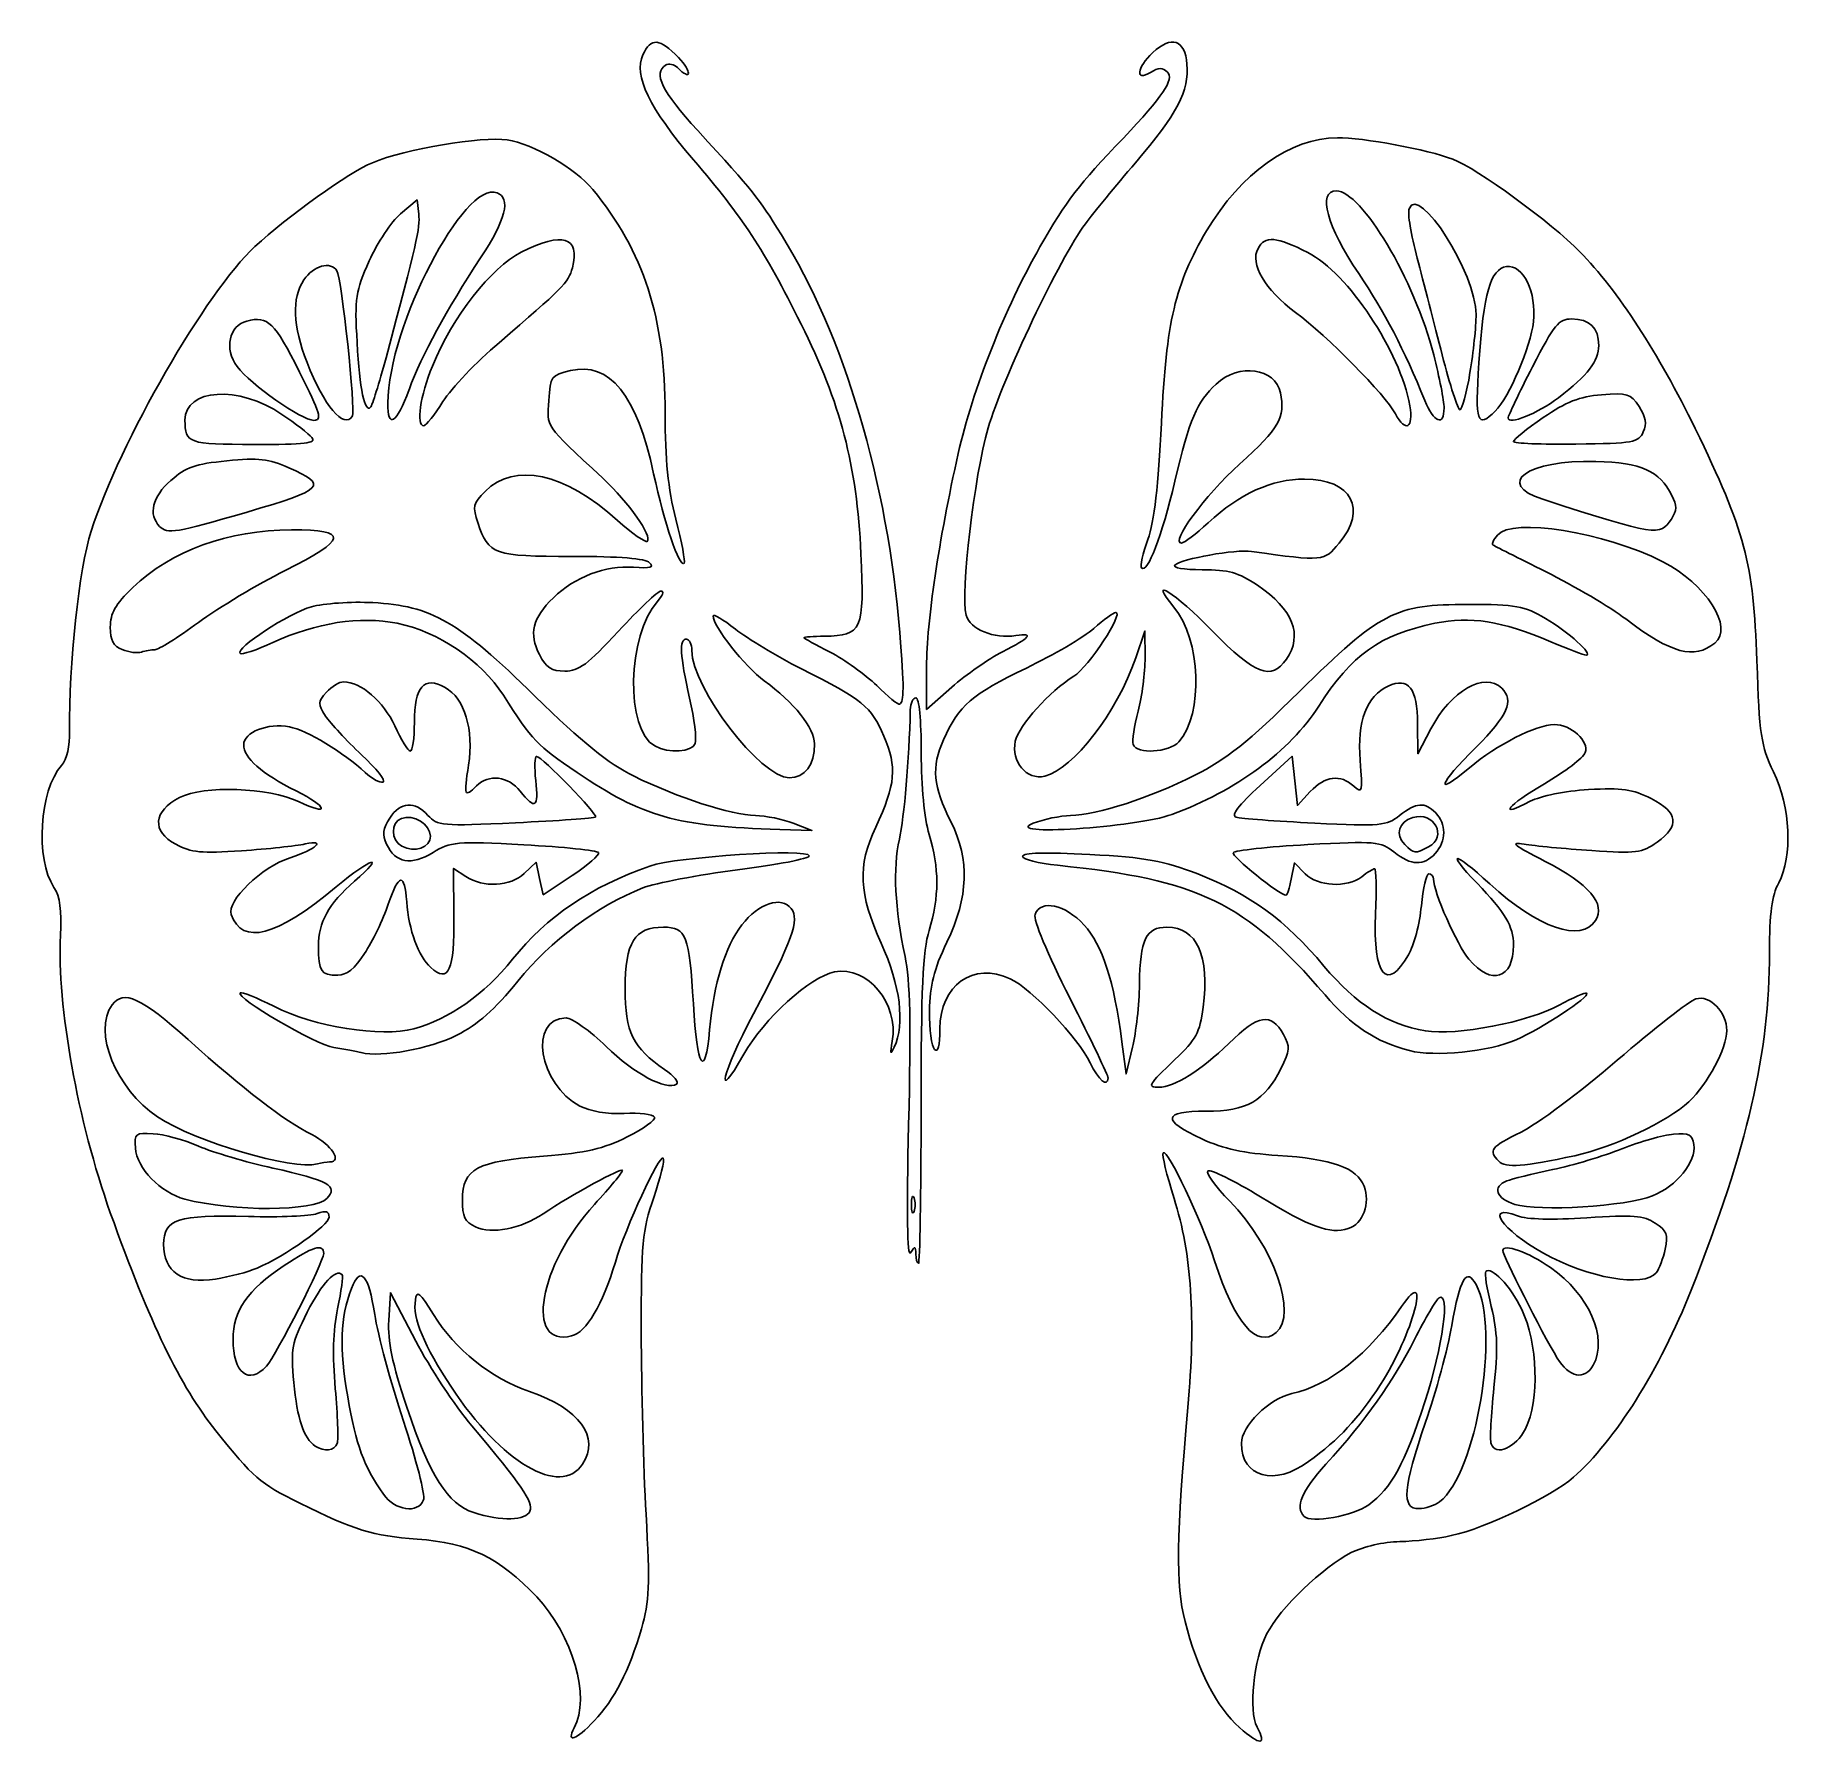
# Model space of a CAD drawing. Header units: centimetres. Extents: x -4.5 to 4.22, y -4.28 to 4.2.
import ezdxf

# ---------------------------------------------------------------- set-up
doc = ezdxf.new("R2010")
doc.units = ezdxf.units.CM
doc.header["$MEASUREMENT"] = 0
doc.layers.add('Layer 1', color=7, linetype='Continuous')

msp = doc.modelspace()

# ---------------------------------------------------------------- linework, layer by layer
at = {"layer": 'Layer 1'}
for points, knots in [([(-0.32675, 0.97323), (-0.38277, 1.02829), (-0.48695, 1.1029), (-0.55826, 1.13904), (-0.55826, 1.13904), (-0.62957, 1.17518), (-0.68788, 1.20752), (-0.68784, 1.21091), (-0.68784, 1.21091), (-0.68779, 1.2143), (-0.64135, 1.21762), (-0.58463, 1.21828), (-0.58463, 1.21828), (-0.39983, 1.22043), (-0.38727, 1.24897), (-0.40486, 1.62689), (-0.40486, 1.62689), (-0.42528, 2.06593), (-0.50586, 2.37536), (-0.70157, 2.76625), (-0.70157, 2.76625), (-0.88852, 3.13967), (-0.98864, 3.2924), (-1.23494, 3.57988), (-1.23494, 3.57988), (-1.4542, 3.8358), (-1.53286, 3.99925), (-1.48613, 4.10182), (-1.48613, 4.10182), (-1.44693, 4.18785), (-1.40212, 4.1843), (-1.30969, 4.08781), (-1.30969, 4.08781), (-1.2407, 4.01579), (-1.24602, 3.96858), (-1.31532, 4.03788), (-1.31532, 4.03788), (-1.33151, 4.05407), (-1.35771, 4.05932), (-1.37353, 4.04955), (-1.37353, 4.04955), (-1.43683, 4.01043), (-1.39364, 3.92271), (-1.21401, 3.72558), (-1.21401, 3.72558), (-0.92986, 3.41374), (-0.91895, 3.40015), (-0.79906, 3.20847), (-0.79906, 3.20847), (-0.48988, 2.71416), (-0.27193, 1.98159), (-0.21227, 1.23613), (-0.21227, 1.23613), (-0.19047, 0.96382), (-0.19064, 0.89457), (-0.21311, 0.8805), (-0.21311, 0.8805), (-0.21959, 0.87644), (-0.27073, 0.91817), (-0.32675, 0.97323)], [0, 0, 0, 0, 0.0625, 0.0625, 0.0625, 0.0625, 0.125, 0.125, 0.125, 0.125, 0.1875, 0.1875, 0.1875, 0.1875, 0.25, 0.25, 0.25, 0.25, 0.3125, 0.3125, 0.3125, 0.3125, 0.375, 0.375, 0.375, 0.375, 0.4375, 0.4375, 0.4375, 0.4375, 0.5, 0.5, 0.5, 0.5, 0.5625, 0.5625, 0.5625, 0.5625, 0.625, 0.625, 0.625, 0.625, 0.6875, 0.6875, 0.6875, 0.6875, 0.75, 0.75, 0.75, 0.75, 0.8125, 0.8125, 0.8125, 0.8125, 0.875, 0.875, 0.875, 0.875, 1, 1, 1, 1]), ([(-0.07938, 1.06756), (-0.07938, 1.28686), (-0.01849, 1.69665), (0.07769, 2.12456), (0.07769, 2.12456), (0.14871, 2.44056), (0.30947, 2.84676), (0.48294, 3.14854), (0.48294, 3.14854), (0.61842, 3.38423), (0.67114, 3.45311), (0.89641, 3.68876), (0.89641, 3.68876), (1.09264, 3.89404), (1.15013, 3.98013), (1.11465, 4.01561), (1.11465, 4.01561), (1.0907, 4.03956), (1.07133, 4.03922), (1.0312, 4.01417), (1.0312, 4.01417), (0.95357, 3.96569), (0.96186, 4.03608), (1.04273, 4.11206), (1.04273, 4.11206), (1.13504, 4.19878), (1.20195, 4.1763), (1.21201, 4.05519), (1.21201, 4.05519), (1.22311, 3.92167), (1.1644, 3.80943), (0.95628, 3.56622), (0.95628, 3.56622), (0.85932, 3.45292), (0.74763, 3.31671), (0.70808, 3.26354), (0.70808, 3.26354), (0.58264, 3.0949), (0.2966, 2.4939), (0.22627, 2.2512), (0.22627, 2.2512), (0.15616, 2.00927), (0.08857, 1.43495), (0.11691, 1.32201), (0.11691, 1.32201), (0.13421, 1.25307), (0.25557, 1.20368), (0.36378, 1.22153), (0.36378, 1.22153), (0.45627, 1.23679), (0.43475, 1.21056), (0.29763, 1.14091), (0.29763, 1.14091), (0.22851, 1.1058), (0.1154, 1.0272), (0.04628, 0.96624), (0.04628, 0.96624), (0.04628, 0.96624), (-0.0794, 0.8554), (-0.0794, 0.8554), (-0.0794, 0.8554), (-0.0794, 0.8554), (-0.0794, 1.06756), (-0.0794, 1.06756), (-0.0794, 1.06756), (-0.0794, 1.06756), (-0.07938, 1.06756), (-0.07938, 1.06756)], [0, 0, 0, 0, 0.0555556, 0.0555556, 0.0555556, 0.0555556, 0.1111111, 0.1111111, 0.1111111, 0.1111111, 0.1666667, 0.1666667, 0.1666667, 0.1666667, 0.2222222, 0.2222222, 0.2222222, 0.2222222, 0.2777778, 0.2777778, 0.2777778, 0.2777778, 0.3333333, 0.3333333, 0.3333333, 0.3333333, 0.3888889, 0.3888889, 0.3888889, 0.3888889, 0.4444444, 0.4444444, 0.4444444, 0.4444444, 0.5, 0.5, 0.5, 0.5, 0.5555556, 0.5555556, 0.5555556, 0.5555556, 0.6111111, 0.6111111, 0.6111111, 0.6111111, 0.6666667, 0.6666667, 0.6666667, 0.6666667, 0.7222222, 0.7222222, 0.7222222, 0.7222222, 0.7777778, 0.7777778, 0.7777778, 0.7777778, 0.8333333, 0.8333333, 0.8333333, 0.8333333, 0.8888889, 0.8888889, 0.8888889, 0.8888889, 1, 1, 1, 1]), ([(-1.82656, -4.19539), (-1.74567, -4.04424), (-1.83449, -3.73436), (-2.01273, -3.54589), (-2.01273, -3.54589), (-2.19832, -3.34966), (-2.34724, -3.2777), (-2.60637, -3.25904), (-2.60637, -3.25904), (-2.82571, -3.24325), (-2.91867, -3.21478), (-3.18823, -3.08081), (-3.18823, -3.08081), (-3.38695, -2.98205), (-3.41951, -2.95397), (-3.60352, -2.72263), (-3.60352, -2.72263), (-3.78273, -2.49733), (-3.93032, -2.19247), (-4.12744, -1.64042), (-4.12744, -1.64042), (-4.2886, -1.18907), (-4.39235, -0.61187), (-4.37444, -0.26624), (-4.37444, -0.26624), (-4.36787, -0.13943), (-4.37682, -0.07365), (-4.40688, -0.02777), (-4.40688, -0.02777), (-4.50014, 0.11456), (-4.47932, 0.45204), (-4.36953, 0.57754), (-4.36953, 0.57754), (-4.34294, 0.60794), (-4.32788, 0.67185), (-4.329, 0.74952), (-4.329, 0.74952), (-4.33368, 1.07377), (-4.28205, 1.55359), (-4.22259, 1.73837), (-4.22259, 1.73837), (-4.07919, 2.18403), (-3.6531, 2.92462), (-3.41008, 3.15058), (-3.41008, 3.15058), (-3.24999, 3.29943), (-2.94323, 3.51845), (-2.82781, 3.5663), (-2.82781, 3.5663), (-2.66482, 3.63387), (-2.28448, 3.6983), (-2.15934, 3.67954), (-2.15934, 3.67954), (-2.03194, 3.66043), (-1.81984, 3.53768), (-1.73495, 3.43391), (-1.73495, 3.43391), (-1.48127, 3.12381), (-1.37583, 2.79799), (-1.37583, 2.32415), (-1.37583, 2.32415), (-1.37583, 2.0926), (-1.36142, 1.94974), (-1.32288, 1.79903), (-1.32288, 1.79903), (-1.29376, 1.68516), (-1.2752, 1.58671), (-1.28164, 1.58027), (-1.28164, 1.58027), (-1.30478, 1.55713), (-1.37989, 1.77743), (-1.43293, 2.02407), (-1.43293, 2.02407), (-1.51686, 2.41432), (-1.65112, 2.58087), (-1.845, 2.53527), (-1.845, 2.53527), (-1.94126, 2.51263), (-1.94496, 2.50751), (-1.95277, 2.38645), (-1.95277, 2.38645), (-1.96156, 2.25023), (-1.98123, 2.27854), (-1.68494, 2.00114), (-1.68494, 2.00114), (-1.55523, 1.8797), (-1.43857, 1.71438), (-1.46438, 1.68857), (-1.46438, 1.68857), (-1.47275, 1.6802), (-1.53923, 1.72697), (-1.61212, 1.79251), (-1.61212, 1.79251), (-1.87474, 2.02863), (-2.12273, 2.08294), (-2.26925, 1.93642), (-2.26925, 1.93642), (-2.32874, 1.87693), (-2.33171, 1.86316), (-2.30355, 1.77781), (-2.30355, 1.77781), (-2.25259, 1.62339), (-2.22571, 1.61397), (-1.83609, 1.61397), (-1.83609, 1.61397), (-1.6016, 1.61397), (-1.47399, 1.60359), (-1.4532, 1.58282), (-1.4532, 1.58282), (-1.42927, 1.55892), (-1.44795, 1.5536), (-1.53343, 1.55998), (-1.53343, 1.55998), (-1.67221, 1.57033), (-1.82418, 1.51237), (-1.93031, 1.40861), (-1.93031, 1.40861), (-2.03378, 1.30745), (-2.05254, 1.23071), (-1.99909, 1.12734), (-1.99909, 1.12734), (-1.96518, 1.06177), (-1.9397, 1.04512), (-1.8733, 1.04512), (-1.8733, 1.04512), (-1.80357, 1.04512), (-1.7603, 1.07738), (-1.60719, 1.24356), (-1.60719, 1.24356), (-1.50662, 1.3527), (-1.41158, 1.442), (-1.39599, 1.442), (-1.39599, 1.442), (-1.3804, 1.442), (-1.38848, 1.41898), (-1.41394, 1.39083), (-1.41394, 1.39083), (-1.56525, 1.22363), (-1.57431, 0.7526), (-1.42771, 0.67414), (-1.42771, 0.67414), (-1.35592, 0.63572), (-1.24399, 0.64276), (-1.2271, 0.68677), (-1.2271, 0.68677), (-1.21897, 0.70796), (-1.23125, 0.80854), (-1.25439, 0.91027), (-1.25439, 0.91027), (-1.303, 1.12401), (-1.30725, 1.20385), (-1.27, 1.20385), (-1.27, 1.20385), (-1.25545, 1.20385), (-1.24354, 1.17821), (-1.24354, 1.14687), (-1.24354, 1.14687), (-1.24354, 0.96139), (-0.90223, 0.51594), (-0.76011, 0.51594), (-0.76011, 0.51594), (-0.68222, 0.51594), (-0.635, 0.57942), (-0.635, 0.68415), (-0.635, 0.68415), (-0.635, 0.76214), (-0.73747, 0.89088), (-0.88408, 0.99708), (-0.88408, 0.99708), (-0.98064, 1.06703), (-1.13733, 1.26569), (-1.1376, 1.31853), (-1.1376, 1.31853), (-1.13765, 1.33067), (-1.08816, 1.30135), (-1.0276, 1.25339), (-1.0276, 1.25339), (-0.96704, 1.20543), (-0.82119, 1.11762), (-0.70349, 1.05826), (-0.70349, 1.05826), (-0.39188, 0.90112), (-0.35545, 0.87146), (-0.29149, 0.72277), (-0.29149, 0.72277), (-0.22485, 0.56785), (-0.23223, 0.48484), (-0.33166, 0.27127), (-0.33166, 0.27127), (-0.42255, 0.07604), (-0.41626, -0.05624), (-0.30427, -0.30427), (-0.30427, -0.30427), (-0.20918, -0.51488), (-0.18568, -0.70322), (-0.23992, -0.82021), (-0.23992, -0.82021), (-0.25889, -0.86113), (-0.26113, -0.85426), (-0.24979, -0.78988), (-0.24979, -0.78988), (-0.21669, -0.60197), (-0.37192, -0.41607), (-0.53619, -0.44688), (-0.53619, -0.44688), (-0.65592, -0.46934), (-0.88625, -0.67831), (-0.9859, -0.85488), (-0.9859, -0.85488), (-1.13388, -1.11709), (-1.0935, -0.94703), (-0.93837, -0.65474), (-0.93837, -0.65474), (-0.74241, -0.28551), (-0.70822, -0.19051), (-0.75048, -0.13271), (-0.75048, -0.13271), (-0.79757, -0.06831), (-0.91395, -0.10674), (-0.99546, -0.2136), (-0.99546, -0.2136), (-1.07949, -0.32377), (-1.13333, -0.49927), (-1.15516, -0.73416), (-1.15516, -0.73416), (-1.1786, -0.98632), (-1.2176, -0.92413), (-1.23599, -0.60529), (-1.23599, -0.60529), (-1.2557, -0.26357), (-1.27078, -0.2249), (-1.38431, -0.2249), (-1.38431, -0.2249), (-1.52793, -0.2249), (-1.57427, -0.29934), (-1.57427, -0.53001), (-1.57427, -0.53001), (-1.57427, -0.74489), (-1.53575, -0.82399), (-1.37918, -0.93059), (-1.37918, -0.93059), (-1.33277, -0.96219), (-1.3057, -0.99479), (-1.31904, -1.00303), (-1.31904, -1.00303), (-1.3718, -1.03564), (-1.52864, -0.95185), (-1.66764, -0.81682), (-1.66764, -0.81682), (-1.7481, -0.73864), (-1.83799, -0.67469), (-1.8674, -0.67469), (-1.8674, -0.67469), (-2.05577, -0.67469), (-2.00332, -1.00568), (-1.79814, -1.11178), (-1.79814, -1.11178), (-1.74642, -1.13853), (-1.66414, -1.15219), (-1.57869, -1.14824), (-1.57869, -1.14824), (-1.5035, -1.14476), (-1.43603, -1.15287), (-1.42875, -1.16627), (-1.42875, -1.16627), (-1.42147, -1.17967), (-1.48226, -1.22402), (-1.56384, -1.26484), (-1.56384, -1.26484), (-1.68181, -1.32386), (-1.76667, -1.34327), (-1.97852, -1.35968), (-1.97852, -1.35968), (-2.31041, -1.38538), (-2.38125, -1.42333), (-2.38125, -1.57545), (-2.38125, -1.57545), (-2.38125, -1.66173), (-2.36942, -1.68663), (-2.31713, -1.71046), (-2.31713, -1.71046), (-2.23421, -1.74824), (-2.09245, -1.7209), (-1.98042, -1.64552), (-1.98042, -1.64552), (-1.83941, -1.55064), (-1.5875, -1.41349), (-1.5875, -1.4316), (-1.5875, -1.4316), (-1.5875, -1.44069), (-1.65001, -1.51628), (-1.72641, -1.59957), (-1.72641, -1.59957), (-2.00315, -1.90128), (-2.07413, -2.31037), (-1.83952, -2.25149), (-1.83952, -2.25149), (-1.76601, -2.23304), (-1.68587, -2.09762), (-1.62283, -1.88536), (-1.62283, -1.88536), (-1.57084, -1.71029), (-1.40551, -1.35058), (-1.386, -1.37009), (-1.386, -1.37009), (-1.37742, -1.37867), (-1.39841, -1.46682), (-1.43265, -1.56598), (-1.43265, -1.56598), (-1.48938, -1.73028), (-1.49485, -1.78966), (-1.49433, -2.23574), (-1.49433, -2.23574), (-1.49402, -2.50495), (-1.48336, -2.90977), (-1.47066, -3.13532), (-1.47066, -3.13532), (-1.45057, -3.49205), (-1.45355, -3.56598), (-1.49351, -3.70338), (-1.49351, -3.70338), (-1.55401, -3.91141), (-1.62773, -4.05523), (-1.72784, -4.16058), (-1.72784, -4.16058), (-1.8188, -4.2563), (-1.86855, -4.27385), (-1.82656, -4.19539)], [0, 0, 0, 0, 0.0120482, 0.0120482, 0.0120482, 0.0120482, 0.0240964, 0.0240964, 0.0240964, 0.0240964, 0.0361446, 0.0361446, 0.0361446, 0.0361446, 0.0481928, 0.0481928, 0.0481928, 0.0481928, 0.060241, 0.060241, 0.060241, 0.060241, 0.0722892, 0.0722892, 0.0722892, 0.0722892, 0.0843373, 0.0843373, 0.0843373, 0.0843373, 0.0963855, 0.0963855, 0.0963855, 0.0963855, 0.1084337, 0.1084337, 0.1084337, 0.1084337, 0.1204819, 0.1204819, 0.1204819, 0.1204819, 0.1325301, 0.1325301, 0.1325301, 0.1325301, 0.1445783, 0.1445783, 0.1445783, 0.1445783, 0.1566265, 0.1566265, 0.1566265, 0.1566265, 0.1686747, 0.1686747, 0.1686747, 0.1686747, 0.1807229, 0.1807229, 0.1807229, 0.1807229, 0.1927711, 0.1927711, 0.1927711, 0.1927711, 0.2048193, 0.2048193, 0.2048193, 0.2048193, 0.2168675, 0.2168675, 0.2168675, 0.2168675, 0.2289157, 0.2289157, 0.2289157, 0.2289157, 0.2409639, 0.2409639, 0.2409639, 0.2409639, 0.253012, 0.253012, 0.253012, 0.253012, 0.2650602, 0.2650602, 0.2650602, 0.2650602, 0.2771084, 0.2771084, 0.2771084, 0.2771084, 0.2891566, 0.2891566, 0.2891566, 0.2891566, 0.3012048, 0.3012048, 0.3012048, 0.3012048, 0.313253, 0.313253, 0.313253, 0.313253, 0.3253012, 0.3253012, 0.3253012, 0.3253012, 0.3373494, 0.3373494, 0.3373494, 0.3373494, 0.3493976, 0.3493976, 0.3493976, 0.3493976, 0.3614458, 0.3614458, 0.3614458, 0.3614458, 0.373494, 0.373494, 0.373494, 0.373494, 0.3855422, 0.3855422, 0.3855422, 0.3855422, 0.3975904, 0.3975904, 0.3975904, 0.3975904, 0.4096386, 0.4096386, 0.4096386, 0.4096386, 0.4216867, 0.4216867, 0.4216867, 0.4216867, 0.4337349, 0.4337349, 0.4337349, 0.4337349, 0.4457831, 0.4457831, 0.4457831, 0.4457831, 0.4578313, 0.4578313, 0.4578313, 0.4578313, 0.4698795, 0.4698795, 0.4698795, 0.4698795, 0.4819277, 0.4819277, 0.4819277, 0.4819277, 0.4939759, 0.4939759, 0.4939759, 0.4939759, 0.5060241, 0.5060241, 0.5060241, 0.5060241, 0.5180723, 0.5180723, 0.5180723, 0.5180723, 0.5301205, 0.5301205, 0.5301205, 0.5301205, 0.5421687, 0.5421687, 0.5421687, 0.5421687, 0.5542169, 0.5542169, 0.5542169, 0.5542169, 0.5662651, 0.5662651, 0.5662651, 0.5662651, 0.5783133, 0.5783133, 0.5783133, 0.5783133, 0.5903614, 0.5903614, 0.5903614, 0.5903614, 0.6024096, 0.6024096, 0.6024096, 0.6024096, 0.6144578, 0.6144578, 0.6144578, 0.6144578, 0.626506, 0.626506, 0.626506, 0.626506, 0.6385542, 0.6385542, 0.6385542, 0.6385542, 0.6506024, 0.6506024, 0.6506024, 0.6506024, 0.6626506, 0.6626506, 0.6626506, 0.6626506, 0.6746988, 0.6746988, 0.6746988, 0.6746988, 0.686747, 0.686747, 0.686747, 0.686747, 0.6987952, 0.6987952, 0.6987952, 0.6987952, 0.7108434, 0.7108434, 0.7108434, 0.7108434, 0.7228916, 0.7228916, 0.7228916, 0.7228916, 0.7349398, 0.7349398, 0.7349398, 0.7349398, 0.746988, 0.746988, 0.746988, 0.746988, 0.7590361, 0.7590361, 0.7590361, 0.7590361, 0.7710843, 0.7710843, 0.7710843, 0.7710843, 0.7831325, 0.7831325, 0.7831325, 0.7831325, 0.7951807, 0.7951807, 0.7951807, 0.7951807, 0.8072289, 0.8072289, 0.8072289, 0.8072289, 0.8192771, 0.8192771, 0.8192771, 0.8192771, 0.8313253, 0.8313253, 0.8313253, 0.8313253, 0.8433735, 0.8433735, 0.8433735, 0.8433735, 0.8554217, 0.8554217, 0.8554217, 0.8554217, 0.8674699, 0.8674699, 0.8674699, 0.8674699, 0.8795181, 0.8795181, 0.8795181, 0.8795181, 0.8915663, 0.8915663, 0.8915663, 0.8915663, 0.9036145, 0.9036145, 0.9036145, 0.9036145, 0.9156627, 0.9156627, 0.9156627, 0.9156627, 0.9277108, 0.9277108, 0.9277108, 0.9277108, 0.939759, 0.939759, 0.939759, 0.939759, 0.9518072, 0.9518072, 0.9518072, 0.9518072, 0.9638554, 0.9638554, 0.9638554, 0.9638554, 0.9759036, 0.9759036, 0.9759036, 0.9759036, 1, 1, 1, 1]), ([(1.47228, -4.19347), (1.36108, -4.09583), (1.26156, -3.90221), (1.20222, -3.66801), (1.20222, -3.66801), (1.15554, -3.48381), (1.15871, -3.24487), (1.21628, -2.60615), (1.21628, -2.60615), (1.25618, -2.16346), (1.23525, -1.84615), (1.1479, -1.56964), (1.1479, -1.56964), (1.11107, -1.45305), (1.08699, -1.3516), (1.0944, -1.34419), (1.0944, -1.34419), (1.11557, -1.32302), (1.28279, -1.67405), (1.34894, -1.87854), (1.34894, -1.87854), (1.44973, -2.19012), (1.55749, -2.31554), (1.65492, -2.23467), (1.65492, -2.23467), (1.76205, -2.14576), (1.64124, -1.80434), (1.42471, -1.58404), (1.42471, -1.58404), (1.35133, -1.50938), (1.30243, -1.4414), (1.31606, -1.43298), (1.31606, -1.43298), (1.32969, -1.42456), (1.44663, -1.48231), (1.57594, -1.56131), (1.57594, -1.56131), (1.82369, -1.71268), (1.92144, -1.74816), (2.01176, -1.71949), (2.01176, -1.71949), (2.08397, -1.69657), (2.12259, -1.59327), (2.0905, -1.50886), (2.0905, -1.50886), (2.05593, -1.41793), (1.93048, -1.37326), (1.66277, -1.35658), (1.66277, -1.35658), (1.49575, -1.34617), (1.39369, -1.32396), (1.28574, -1.27454), (1.28574, -1.27454), (1.08342, -1.18192), (1.09066, -1.13654), (1.30767, -1.13719), (1.30767, -1.13719), (1.50762, -1.13779), (1.59864, -1.08598), (1.67778, -0.92654), (1.67778, -0.92654), (1.72308, -0.83528), (1.72436, -0.8175), (1.6901, -0.75646), (1.6901, -0.75646), (1.6284, -0.64653), (1.56801, -0.65658), (1.41895, -0.8016), (1.41895, -0.8016), (1.28203, -0.9348), (1.14834, -1.01865), (1.07288, -1.01865), (1.07288, -1.01865), (1.01277, -1.01865), (1.01977, -1.00655), (1.15236, -0.8812), (1.15236, -0.8812), (1.25773, -0.78158), (1.27525, -0.74905), (1.29204, -0.62178), (1.29204, -0.62178), (1.3257, -0.36672), (1.26152, -0.2249), (1.11244, -0.2249), (1.11244, -0.2249), (1.0082, -0.2249), (0.97956, -0.28443), (0.97642, -0.50759), (0.97642, -0.50759), (0.97502, -0.60677), (0.95947, -0.74745), (0.94187, -0.82021), (0.94187, -0.82021), (0.94187, -0.82021), (0.90986, -0.9525), (0.90986, -0.9525), (0.90986, -0.9525), (0.90986, -0.9525), (0.88943, -0.79375), (0.88943, -0.79375), (0.88943, -0.79375), (0.85048, -0.49102), (0.79308, -0.31387), (0.70156, -0.21395), (0.70156, -0.21395), (0.6076, -0.11137), (0.48753, -0.08538), (0.45839, -0.16131), (0.45839, -0.16131), (0.44876, -0.18642), (0.51918, -0.35549), (0.63197, -0.57803), (0.63197, -0.57803), (0.73636, -0.78399), (0.82142, -0.96143), (0.82099, -0.97235), (0.82099, -0.97235), (0.81905, -1.02231), (0.77296, -0.98351), (0.73185, -0.89731), (0.73185, -0.89731), (0.67259, -0.77305), (0.44232, -0.53091), (0.33556, -0.4806), (0.33556, -0.4806), (0.15278, -0.39446), (-0.01322, -0.51242), (-0.01322, -0.72843), (-0.01322, -0.72843), (-0.01322, -0.81436), (-0.02203, -0.84843), (-0.03968, -0.83074), (-0.03968, -0.83074), (-0.05423, -0.81615), (-0.06543, -0.73043), (-0.06456, -0.64024), (-0.06456, -0.64024), (-0.06333, -0.51277), (-0.04419, -0.43675), (0.02143, -0.29877), (0.02143, -0.29877), (0.12892, -0.07275), (0.13521, 0.1088), (0.04201, 0.29547), (0.04201, 0.29547), (-0.04783, 0.47541), (-0.05638, 0.5686), (0.00446, 0.70456), (0.00446, 0.70456), (0.08053, 0.87454), (0.14522, 0.93052), (0.41568, 1.06032), (0.41568, 1.06032), (0.54987, 1.12472), (0.70033, 1.21313), (0.75004, 1.25678), (0.75004, 1.25678), (0.79975, 1.30043), (0.84852, 1.33614), (0.85842, 1.33614), (0.85842, 1.33614), (0.90188, 1.33614), (0.72376, 1.0653), (0.65027, 1.01964), (0.65027, 1.01964), (0.52995, 0.94489), (0.37937, 0.77725), (0.36067, 0.69724), (0.36067, 0.69724), (0.33736, 0.59749), (0.4179, 0.5022), (0.50669, 0.52448), (0.50669, 0.52448), (0.65075, 0.56064), (0.86289, 0.8364), (0.95781, 1.1109), (0.95781, 1.1109), (0.95781, 1.1109), (1.00367, 1.24354), (1.00367, 1.24354), (1.00367, 1.24354), (1.00367, 1.24354), (1.00422, 1.11125), (1.00422, 1.11125), (1.00422, 1.11125), (1.00452, 1.03849), (0.98897, 0.91943), (0.96967, 0.84667), (0.96967, 0.84667), (0.95036, 0.77391), (0.93959, 0.6995), (0.94573, 0.68131), (0.94573, 0.68131), (0.96246, 0.63175), (1.12311, 0.64118), (1.17129, 0.69454), (1.17129, 0.69454), (1.29509, 0.83167), (1.2814, 1.20272), (1.14664, 1.36288), (1.14664, 1.36288), (1.01171, 1.52324), (1.15123, 1.43653), (1.33865, 1.24355), (1.33865, 1.24355), (1.54836, 1.02762), (1.62985, 0.99657), (1.70504, 1.10392), (1.70504, 1.10392), (1.78857, 1.22317), (1.73789, 1.35261), (1.56121, 1.47127), (1.56121, 1.47127), (1.46678, 1.53469), (1.41982, 1.54781), (1.28719, 1.54781), (1.28719, 1.54781), (1.19562, 1.54781), (1.13789, 1.55758), (1.15227, 1.57065), (1.15227, 1.57065), (1.18769, 1.60283), (1.45131, 1.64981), (1.53278, 1.63847), (1.53278, 1.63847), (1.89104, 1.58857), (1.88998, 1.58847), (1.96608, 1.6789), (1.96608, 1.6789), (2.10815, 1.84775), (2.02792, 1.9976), (1.79545, 1.9976), (1.79545, 1.9976), (1.63349, 1.9976), (1.47361, 1.92505), (1.31704, 1.78051), (1.31704, 1.78051), (1.25722, 1.72529), (1.19759, 1.6801), (1.18453, 1.6801), (1.18453, 1.6801), (1.12701, 1.6801), (1.29964, 1.91452), (1.47308, 2.07194), (1.47308, 2.07194), (1.67234, 2.25279), (1.70007, 2.30125), (1.67528, 2.42522), (1.67528, 2.42522), (1.65048, 2.54921), (1.46936, 2.57389), (1.35666, 2.46863), (1.35666, 2.46863), (1.25997, 2.37832), (1.22537, 2.2968), (1.15206, 1.98654), (1.15206, 1.98654), (1.08763, 1.71385), (1.01633, 1.52809), (0.98727, 1.55716), (0.98727, 1.55716), (0.97943, 1.565), (0.99339, 1.62861), (1.01828, 1.69853), (1.01828, 1.69853), (1.04941, 1.78594), (1.07035, 1.96614), (1.08532, 2.27543), (1.08532, 2.27543), (1.10981, 2.78121), (1.1526, 2.96337), (1.30905, 3.22793), (1.30905, 3.22793), (1.47824, 3.51401), (1.72412, 3.68924), (1.95792, 3.69033), (1.95792, 3.69033), (2.08331, 3.69092), (2.40667, 3.63076), (2.52984, 3.58393), (2.52984, 3.58393), (2.65003, 3.53823), (3.02052, 3.26839), (3.16064, 3.12449), (3.16064, 3.12449), (3.34681, 2.9333), (3.55313, 2.61723), (3.73215, 2.24896), (3.73215, 2.24896), (3.97931, 1.74053), (4.02186, 1.58051), (4.03821, 1.09802), (4.03821, 1.09802), (4.05081, 0.726), (4.0585, 0.67473), (4.12099, 0.5459), (4.12099, 0.5459), (4.20532, 0.37203), (4.21662, 0.12614), (4.14633, -0.0053), (4.14633, -0.0053), (4.11248, -0.06859), (4.10099, -0.15545), (4.10084, -0.34926), (4.10084, -0.34926), (4.10045, -0.85092), (3.99376, -1.31118), (3.71261, -2.02406), (3.71261, -2.02406), (3.55776, -2.4167), (3.33438, -2.77177), (3.12848, -2.95255), (3.12848, -2.95255), (3.01774, -3.04978), (2.69721, -3.20294), (2.52256, -3.24208), (2.52256, -3.24208), (2.4574, -3.25668), (2.3424, -3.26987), (2.26699, -3.27138), (2.26699, -3.27138), (2.18815, -3.27296), (2.08613, -3.29627), (2.02691, -3.32623), (2.02691, -3.32623), (1.88534, -3.39786), (1.67285, -3.60194), (1.60851, -3.72805), (1.60851, -3.72805), (1.5424, -3.85763), (1.51599, -4.10947), (1.5599, -4.19152), (1.5599, -4.19152), (1.60921, -4.28366), (1.57585, -4.2844), (1.47227, -4.19346), (1.47227, -4.19346), (1.47227, -4.19346), (1.47228, -4.19347), (1.47228, -4.19347)], [0, 0, 0, 0, 0.0116279, 0.0116279, 0.0116279, 0.0116279, 0.0232558, 0.0232558, 0.0232558, 0.0232558, 0.0348837, 0.0348837, 0.0348837, 0.0348837, 0.0465116, 0.0465116, 0.0465116, 0.0465116, 0.0581395, 0.0581395, 0.0581395, 0.0581395, 0.0697674, 0.0697674, 0.0697674, 0.0697674, 0.0813953, 0.0813953, 0.0813953, 0.0813953, 0.0930233, 0.0930233, 0.0930233, 0.0930233, 0.1046512, 0.1046512, 0.1046512, 0.1046512, 0.1162791, 0.1162791, 0.1162791, 0.1162791, 0.127907, 0.127907, 0.127907, 0.127907, 0.1395349, 0.1395349, 0.1395349, 0.1395349, 0.1511628, 0.1511628, 0.1511628, 0.1511628, 0.1627907, 0.1627907, 0.1627907, 0.1627907, 0.1744186, 0.1744186, 0.1744186, 0.1744186, 0.1860465, 0.1860465, 0.1860465, 0.1860465, 0.1976744, 0.1976744, 0.1976744, 0.1976744, 0.2093023, 0.2093023, 0.2093023, 0.2093023, 0.2209302, 0.2209302, 0.2209302, 0.2209302, 0.2325581, 0.2325581, 0.2325581, 0.2325581, 0.244186, 0.244186, 0.244186, 0.244186, 0.255814, 0.255814, 0.255814, 0.255814, 0.2674419, 0.2674419, 0.2674419, 0.2674419, 0.2790698, 0.2790698, 0.2790698, 0.2790698, 0.2906977, 0.2906977, 0.2906977, 0.2906977, 0.3023256, 0.3023256, 0.3023256, 0.3023256, 0.3139535, 0.3139535, 0.3139535, 0.3139535, 0.3255814, 0.3255814, 0.3255814, 0.3255814, 0.3372093, 0.3372093, 0.3372093, 0.3372093, 0.3488372, 0.3488372, 0.3488372, 0.3488372, 0.3604651, 0.3604651, 0.3604651, 0.3604651, 0.372093, 0.372093, 0.372093, 0.372093, 0.3837209, 0.3837209, 0.3837209, 0.3837209, 0.3953488, 0.3953488, 0.3953488, 0.3953488, 0.4069767, 0.4069767, 0.4069767, 0.4069767, 0.4186047, 0.4186047, 0.4186047, 0.4186047, 0.4302326, 0.4302326, 0.4302326, 0.4302326, 0.4418605, 0.4418605, 0.4418605, 0.4418605, 0.4534884, 0.4534884, 0.4534884, 0.4534884, 0.4651163, 0.4651163, 0.4651163, 0.4651163, 0.4767442, 0.4767442, 0.4767442, 0.4767442, 0.4883721, 0.4883721, 0.4883721, 0.4883721, 0.5, 0.5, 0.5, 0.5, 0.5116279, 0.5116279, 0.5116279, 0.5116279, 0.5232558, 0.5232558, 0.5232558, 0.5232558, 0.5348837, 0.5348837, 0.5348837, 0.5348837, 0.5465116, 0.5465116, 0.5465116, 0.5465116, 0.5581395, 0.5581395, 0.5581395, 0.5581395, 0.5697674, 0.5697674, 0.5697674, 0.5697674, 0.5813953, 0.5813953, 0.5813953, 0.5813953, 0.5930233, 0.5930233, 0.5930233, 0.5930233, 0.6046512, 0.6046512, 0.6046512, 0.6046512, 0.6162791, 0.6162791, 0.6162791, 0.6162791, 0.627907, 0.627907, 0.627907, 0.627907, 0.6395349, 0.6395349, 0.6395349, 0.6395349, 0.6511628, 0.6511628, 0.6511628, 0.6511628, 0.6627907, 0.6627907, 0.6627907, 0.6627907, 0.6744186, 0.6744186, 0.6744186, 0.6744186, 0.6860465, 0.6860465, 0.6860465, 0.6860465, 0.6976744, 0.6976744, 0.6976744, 0.6976744, 0.7093023, 0.7093023, 0.7093023, 0.7093023, 0.7209302, 0.7209302, 0.7209302, 0.7209302, 0.7325581, 0.7325581, 0.7325581, 0.7325581, 0.744186, 0.744186, 0.744186, 0.744186, 0.755814, 0.755814, 0.755814, 0.755814, 0.7674419, 0.7674419, 0.7674419, 0.7674419, 0.7790698, 0.7790698, 0.7790698, 0.7790698, 0.7906977, 0.7906977, 0.7906977, 0.7906977, 0.8023256, 0.8023256, 0.8023256, 0.8023256, 0.8139535, 0.8139535, 0.8139535, 0.8139535, 0.8255814, 0.8255814, 0.8255814, 0.8255814, 0.8372093, 0.8372093, 0.8372093, 0.8372093, 0.8488372, 0.8488372, 0.8488372, 0.8488372, 0.8604651, 0.8604651, 0.8604651, 0.8604651, 0.872093, 0.872093, 0.872093, 0.872093, 0.8837209, 0.8837209, 0.8837209, 0.8837209, 0.8953488, 0.8953488, 0.8953488, 0.8953488, 0.9069767, 0.9069767, 0.9069767, 0.9069767, 0.9186047, 0.9186047, 0.9186047, 0.9186047, 0.9302326, 0.9302326, 0.9302326, 0.9302326, 0.9418605, 0.9418605, 0.9418605, 0.9418605, 0.9534884, 0.9534884, 0.9534884, 0.9534884, 0.9651163, 0.9651163, 0.9651163, 0.9651163, 0.9767442, 0.9767442, 0.9767442, 0.9767442, 1, 1, 1, 1]), ([(-2.64595, 2.44078), (-2.58057, 2.6165), (-2.463, 2.83285), (-2.29075, 3.09438), (-2.29075, 3.09438), (-2.16626, 3.2834), (-2.1394, 3.38997), (-2.20948, 3.41686), (-2.20948, 3.41686), (-2.3724, 3.47938), (-2.74815, 2.75623), (-2.75102, 2.37464), (-2.75102, 2.37464), (-2.752, 2.24426), (-2.709, 2.27133), (-2.64595, 2.44079), (-2.64595, 2.44079), (-2.64595, 2.44079), (-2.64595, 2.44078), (-2.64595, 2.44078)], [0, 0, 0, 0, 0.1666667, 0.1666667, 0.1666667, 0.1666667, 0.3333333, 0.3333333, 0.3333333, 0.3333333, 0.5, 0.5, 0.5, 0.5, 0.6666667, 0.6666667, 0.6666667, 0.6666667, 1, 1, 1, 1]), ([(2.48708, 2.35056), (2.48708, 2.38461), (2.46398, 2.50278), (2.43575, 2.61316), (2.43575, 2.61316), (2.34042, 2.98594), (2.07862, 3.42635), (1.95237, 3.42635), (1.95237, 3.42635), (1.85804, 3.42635), (1.90579, 3.25033), (2.06352, 3.01659), (2.06352, 3.01659), (2.19084, 2.8279), (2.2899, 2.63788), (2.39125, 2.38786), (2.39125, 2.38786), (2.43642, 2.27643), (2.48708, 2.25671), (2.48708, 2.35056)], [0, 0, 0, 0, 0.1666667, 0.1666667, 0.1666667, 0.1666667, 0.3333333, 0.3333333, 0.3333333, 0.3333333, 0.5, 0.5, 0.5, 0.5, 0.6666667, 0.6666667, 0.6666667, 0.6666667, 1, 1, 1, 1]), ([(2.6155, 2.52525), (2.63218, 2.62628), (2.64583, 2.75565), (2.64583, 2.81274), (2.64583, 2.81274), (2.64583, 3.01623), (2.36178, 3.46493), (2.31316, 3.33824), (2.31316, 3.33824), (2.30534, 3.31787), (2.32361, 3.20732), (2.35375, 3.09258), (2.35375, 3.09258), (2.38389, 2.97784), (2.43971, 2.76192), (2.47779, 2.61276), (2.47779, 2.61276), (2.51587, 2.4636), (2.55561, 2.34156), (2.56609, 2.34156), (2.56609, 2.34156), (2.57657, 2.34156), (2.5988, 2.42422), (2.61549, 2.52525), (2.61549, 2.52525), (2.61549, 2.52525), (2.6155, 2.52525), (2.6155, 2.52525)], [0, 0, 0, 0, 0.125, 0.125, 0.125, 0.125, 0.25, 0.25, 0.25, 0.25, 0.375, 0.375, 0.375, 0.375, 0.5, 0.5, 0.5, 0.5, 0.625, 0.625, 0.625, 0.625, 0.75, 0.75, 0.75, 0.75, 1, 1, 1, 1]), ([(-2.76007, 2.59942), (-2.60883, 3.16097), (-2.5898, 3.24437), (-2.59774, 3.31105), (-2.59774, 3.31105), (-2.59774, 3.31105), (-2.60615, 3.38167), (-2.60615, 3.38167), (-2.60615, 3.38167), (-2.60615, 3.38167), (-2.68803, 3.31252), (-2.68803, 3.31252), (-2.68803, 3.31252), (-2.73306, 3.27448), (-2.80305, 3.16952), (-2.84355, 3.07927), (-2.84355, 3.07927), (-2.91149, 2.92787), (-2.91613, 2.89657), (-2.90352, 2.67467), (-2.90352, 2.67467), (-2.89026, 2.44124), (-2.86593, 2.32431), (-2.83671, 2.35353), (-2.83671, 2.35353), (-2.82887, 2.36137), (-2.79438, 2.47202), (-2.76007, 2.59941), (-2.76007, 2.59941), (-2.76007, 2.59941), (-2.76007, 2.59942), (-2.76007, 2.59942)], [0, 0, 0, 0, 0.1111111, 0.1111111, 0.1111111, 0.1111111, 0.2222222, 0.2222222, 0.2222222, 0.2222222, 0.3333333, 0.3333333, 0.3333333, 0.3333333, 0.4444444, 0.4444444, 0.4444444, 0.4444444, 0.5555556, 0.5555556, 0.5555556, 0.5555556, 0.6666667, 0.6666667, 0.6666667, 0.6666667, 0.7777778, 0.7777778, 0.7777778, 0.7777778, 1, 1, 1, 1]), ([(-2.47762, 2.38195), (-2.43604, 2.44777), (-2.31102, 2.57908), (-2.19981, 2.67376), (-2.19981, 2.67376), (-1.89017, 2.93736), (-1.85357, 2.97464), (-1.83611, 3.04419), (-1.83611, 3.04419), (-1.79702, 3.19993), (-1.88372, 3.22671), (-2.08949, 3.12244), (-2.08949, 3.12244), (-2.23928, 3.04653), (-2.42888, 2.80347), (-2.52993, 2.55778), (-2.52993, 2.55778), (-2.59055, 2.4104), (-2.61219, 2.26213), (-2.57307, 2.26223), (-2.57307, 2.26223), (-2.56216, 2.26226), (-2.5192, 2.31613), (-2.47762, 2.38195)], [0, 0, 0, 0, 0.1428571, 0.1428571, 0.1428571, 0.1428571, 0.2857143, 0.2857143, 0.2857143, 0.2857143, 0.4285714, 0.4285714, 0.4285714, 0.4285714, 0.5714286, 0.5714286, 0.5714286, 0.5714286, 0.7142857, 0.7142857, 0.7142857, 0.7142857, 1, 1, 1, 1]), ([(2.31689, 2.36141), (2.2703, 2.62812), (2.01008, 3.01936), (1.81202, 3.12049), (1.81202, 3.12049), (1.65577, 3.20027), (1.59842, 3.20515), (1.56439, 3.14156), (1.56439, 3.14156), (1.52305, 3.06431), (1.59715, 2.9378), (1.75051, 2.8238), (1.75051, 2.8238), (1.90724, 2.70729), (2.1963, 2.41413), (2.24555, 2.32173), (2.24555, 2.32173), (2.29641, 2.22632), (2.33659, 2.24868), (2.31689, 2.36142), (2.31689, 2.36142), (2.31689, 2.36142), (2.31689, 2.36141), (2.31689, 2.36141)], [0, 0, 0, 0, 0.1428571, 0.1428571, 0.1428571, 0.1428571, 0.2857143, 0.2857143, 0.2857143, 0.2857143, 0.4285714, 0.4285714, 0.4285714, 0.4285714, 0.5714286, 0.5714286, 0.5714286, 0.5714286, 0.7142857, 0.7142857, 0.7142857, 0.7142857, 1, 1, 1, 1]), ([(-2.92647, 2.31053), (-2.91029, 2.33671), (-2.98044, 2.99294), (-3.00338, 3.03006), (-3.00338, 3.03006), (-3.03389, 3.07942), (-3.1211, 3.05557), (-3.16717, 2.98525), (-3.16717, 2.98525), (-3.22811, 2.89225), (-3.22307, 2.75934), (-3.15164, 2.57526), (-3.15164, 2.57526), (-3.06822, 2.36027), (-2.96831, 2.24281), (-2.92646, 2.31052), (-2.92646, 2.31052), (-2.92646, 2.31052), (-2.92647, 2.31053), (-2.92647, 2.31053)], [0, 0, 0, 0, 0.1666667, 0.1666667, 0.1666667, 0.1666667, 0.3333333, 0.3333333, 0.3333333, 0.3333333, 0.5, 0.5, 0.5, 0.5, 0.6666667, 0.6666667, 0.6666667, 0.6666667, 1, 1, 1, 1]), ([(2.74084, 2.33452), (2.80984, 2.40352), (2.91613, 2.65209), (2.93027, 2.77754), (2.93027, 2.77754), (2.94679, 2.92412), (2.87897, 3.06271), (2.79646, 3.05097), (2.79646, 3.05097), (2.717, 3.03966), (2.68303, 2.92087), (2.65976, 2.57308), (2.65976, 2.57308), (2.64002, 2.27791), (2.65123, 2.24492), (2.74084, 2.33453), (2.74084, 2.33453), (2.74084, 2.33453), (2.74084, 2.33452), (2.74084, 2.33452)], [0, 0, 0, 0, 0.1666667, 0.1666667, 0.1666667, 0.1666667, 0.3333333, 0.3333333, 0.3333333, 0.3333333, 0.5, 0.5, 0.5, 0.5, 0.6666667, 0.6666667, 0.6666667, 0.6666667, 1, 1, 1, 1]), ([(-3.18881, 2.52793), (-3.31407, 2.77734), (-3.34517, 2.80751), (-3.44995, 2.78121), (-3.44995, 2.78121), (-3.53919, 2.75881), (-3.56388, 2.64369), (-3.49843, 2.55517), (-3.49843, 2.55517), (-3.43219, 2.46559), (-3.17916, 2.28865), (-3.1173, 2.28865), (-3.1173, 2.28865), (-3.07533, 2.28865), (-3.08516, 2.32154), (-3.18881, 2.52793)], [0, 0, 0, 0, 0.2, 0.2, 0.2, 0.2, 0.4, 0.4, 0.4, 0.4, 0.6, 0.6, 0.6, 0.6, 1, 1, 1, 1]), ([(3.05436, 2.401), (3.20146, 2.51379), (3.25309, 2.58095), (3.25378, 2.66039), (3.25378, 2.66039), (3.25454, 2.74727), (3.20916, 2.79136), (3.11901, 2.79136), (3.11901, 2.79136), (3.05524, 2.79136), (3.0335, 2.76474), (2.92586, 2.55478), (2.92586, 2.55478), (2.85916, 2.42466), (2.80458, 2.31026), (2.80458, 2.30055), (2.80458, 2.30055), (2.80458, 2.26317), (2.95184, 2.32239), (3.05436, 2.40099), (3.05436, 2.40099), (3.05436, 2.40099), (3.05436, 2.401), (3.05436, 2.401)], [0, 0, 0, 0, 0.1428571, 0.1428571, 0.1428571, 0.1428571, 0.2857143, 0.2857143, 0.2857143, 0.2857143, 0.4285714, 0.4285714, 0.4285714, 0.4285714, 0.5714286, 0.5714286, 0.5714286, 0.5714286, 0.7142857, 0.7142857, 0.7142857, 0.7142857, 1, 1, 1, 1]), ([(-3.12775, 2.20287), (-3.1434, 2.22172), (-3.21026, 2.27364), (-3.27634, 2.31823), (-3.27634, 2.31823), (-3.49174, 2.4636), (-3.75708, 2.44743), (-3.75708, 2.28892), (-3.75708, 2.28892), (-3.75708, 2.17465), (-3.74265, 2.1696), (-3.41466, 2.16909), (-3.41466, 2.16909), (-3.15942, 2.16869), (-3.10472, 2.17513), (-3.12774, 2.20287), (-3.12774, 2.20287), (-3.12774, 2.20287), (-3.12775, 2.20287), (-3.12775, 2.20287)], [0, 0, 0, 0, 0.1666667, 0.1666667, 0.1666667, 0.1666667, 0.3333333, 0.3333333, 0.3333333, 0.3333333, 0.5, 0.5, 0.5, 0.5, 0.6666667, 0.6666667, 0.6666667, 0.6666667, 1, 1, 1, 1]), ([(3.47484, 2.23094), (3.49311, 2.27188), (3.48749, 2.30558), (3.45384, 2.35694), (3.45384, 2.35694), (3.41167, 2.4213), (3.39634, 2.4261), (3.267, 2.41537), (3.267, 2.41537), (3.15842, 2.40637), (3.09226, 2.38038), (2.97857, 2.30208), (2.97857, 2.30208), (2.89743, 2.2462), (2.83104, 2.19291), (2.83104, 2.18366), (2.83104, 2.18366), (2.83104, 2.17441), (2.97028, 2.16869), (3.14047, 2.17095), (3.14047, 2.17095), (3.42783, 2.17477), (3.45168, 2.17904), (3.47484, 2.23095), (3.47484, 2.23095), (3.47484, 2.23095), (3.47484, 2.23094), (3.47484, 2.23094)], [0, 0, 0, 0, 0.125, 0.125, 0.125, 0.125, 0.25, 0.25, 0.25, 0.25, 0.375, 0.375, 0.375, 0.375, 0.5, 0.5, 0.5, 0.5, 0.625, 0.625, 0.625, 0.625, 0.75, 0.75, 0.75, 0.75, 1, 1, 1, 1]), ([(-3.44804, 1.83408), (-3.06482, 1.94612), (-3.04549, 1.9667), (-3.24182, 2.05354), (-3.24182, 2.05354), (-3.34209, 2.0979), (-3.39209, 2.1035), (-3.54944, 2.08799), (-3.54944, 2.08799), (-3.70513, 2.07265), (-3.75262, 2.05605), (-3.82658, 1.99111), (-3.82658, 1.99111), (-3.91915, 1.90983), (-3.94082, 1.82185), (-3.88276, 1.76297), (-3.88276, 1.76297), (-3.84381, 1.72346), (-3.80422, 1.72994), (-3.44804, 1.83407), (-3.44804, 1.83407), (-3.44804, 1.83407), (-3.44804, 1.83408), (-3.44804, 1.83408)], [0, 0, 0, 0, 0.1428571, 0.1428571, 0.1428571, 0.1428571, 0.2857143, 0.2857143, 0.2857143, 0.2857143, 0.4285714, 0.4285714, 0.4285714, 0.4285714, 0.5714286, 0.5714286, 0.5714286, 0.5714286, 0.7142857, 0.7142857, 0.7142857, 0.7142857, 1, 1, 1, 1]), ([(3.61414, 1.79941), (3.64211, 1.84176), (3.64272, 1.86546), (3.61717, 1.91592), (3.61717, 1.91592), (3.55482, 2.03907), (3.46707, 2.07832), (3.24025, 2.08448), (3.24025, 2.08448), (2.90023, 2.09372), (2.73413, 1.97574), (2.97684, 1.89738), (2.97684, 1.89738), (3.54091, 1.71529), (3.55696, 1.71282), (3.61413, 1.79941), (3.61413, 1.79941), (3.61413, 1.79941), (3.61414, 1.79941), (3.61414, 1.79941)], [0, 0, 0, 0, 0.1666667, 0.1666667, 0.1666667, 0.1666667, 0.3333333, 0.3333333, 0.3333333, 0.3333333, 0.5, 0.5, 0.5, 0.5, 0.6666667, 0.6666667, 0.6666667, 0.6666667, 1, 1, 1, 1]), ([(-3.90649, 1.15094), (-3.88918, 1.15094), (-3.79193, 1.2118), (-3.69037, 1.28618), (-3.69037, 1.28618), (-3.58882, 1.36056), (-3.39527, 1.47652), (-3.26027, 1.54386), (-3.26027, 1.54386), (-2.94972, 1.69877), (-2.94221, 1.74648), (-3.22849, 1.74574), (-3.22849, 1.74574), (-3.54212, 1.74493), (-3.82699, 1.64146), (-4.01506, 1.46005), (-4.01506, 1.46005), (-4.10305, 1.37518), (-4.12751, 1.33245), (-4.12751, 1.26364), (-4.12751, 1.26364), (-4.12751, 1.19717), (-4.11297, 1.16984), (-4.06798, 1.15174), (-4.06798, 1.15174), (-4.03524, 1.13857), (-3.99259, 1.133), (-3.97321, 1.13936), (-3.97321, 1.13936), (-3.95382, 1.14573), (-3.9238, 1.15094), (-3.90649, 1.15094)], [0, 0, 0, 0, 0.1111111, 0.1111111, 0.1111111, 0.1111111, 0.2222222, 0.2222222, 0.2222222, 0.2222222, 0.3333333, 0.3333333, 0.3333333, 0.3333333, 0.4444444, 0.4444444, 0.4444444, 0.4444444, 0.5555556, 0.5555556, 0.5555556, 0.5555556, 0.6666667, 0.6666667, 0.6666667, 0.6666667, 0.7777778, 0.7777778, 0.7777778, 0.7777778, 1, 1, 1, 1]), ([(3.82984, 1.18387), (3.92557, 1.26046), (3.78568, 1.47915), (3.57154, 1.58766), (3.57154, 1.58766), (3.28081, 1.73499), (2.82492, 1.80805), (2.75113, 1.71914), (2.75113, 1.71914), (2.73272, 1.69696), (2.72233, 1.6755), (2.72805, 1.67144), (2.72805, 1.67144), (2.73376, 1.66738), (2.85299, 1.60692), (2.993, 1.53706), (2.993, 1.53706), (3.13301, 1.46721), (3.31088, 1.36213), (3.38826, 1.30357), (3.38826, 1.30357), (3.6159, 1.13127), (3.72659, 1.10127), (3.82983, 1.18386), (3.82983, 1.18386), (3.82983, 1.18386), (3.82984, 1.18387), (3.82984, 1.18387)], [0, 0, 0, 0, 0.125, 0.125, 0.125, 0.125, 0.25, 0.25, 0.25, 0.25, 0.375, 0.375, 0.375, 0.375, 0.5, 0.5, 0.5, 0.5, 0.625, 0.625, 0.625, 0.625, 0.75, 0.75, 0.75, 0.75, 1, 1, 1, 1]), ([(-0.74083, 0.29083), (-0.79176, 0.31056), (-0.87612, 0.32761), (-0.92828, 0.32872), (-0.92828, 0.32872), (-1.04855, 0.33127), (-1.31336, 0.41735), (-1.53229, 0.52506), (-1.53229, 0.52506), (-1.65812, 0.58697), (-1.78464, 0.68943), (-2.02177, 0.92147), (-2.02177, 0.92147), (-2.40147, 1.29302), (-2.53305, 1.36878), (-2.82607, 1.38459), (-2.82607, 1.38459), (-2.93248, 1.39033), (-3.0694, 1.38105), (-3.13034, 1.36398), (-3.13034, 1.36398), (-3.24294, 1.33242), (-3.50882, 1.15847), (-3.48336, 1.13301), (-3.48336, 1.13301), (-3.47569, 1.12534), (-3.40268, 1.14962), (-3.32112, 1.18696), (-3.32112, 1.18696), (-3.10531, 1.28576), (-2.89081, 1.31892), (-2.70456, 1.28228), (-2.70456, 1.28228), (-2.50268, 1.24256), (-2.28718, 1.09671), (-2.17824, 0.92606), (-2.17824, 0.92606), (-2.03321, 0.69888), (-2.01328, 0.67797), (-1.81261, 0.54256), (-1.81261, 0.54256), (-1.48403, 0.32084), (-1.32254, 0.27543), (-0.80697, 0.25978), (-0.80697, 0.25978), (-0.80697, 0.25978), (-0.64822, 0.25496), (-0.64822, 0.25496), (-0.64822, 0.25496), (-0.64822, 0.25496), (-0.74082, 0.29084), (-0.74082, 0.29084), (-0.74082, 0.29084), (-0.74082, 0.29084), (-0.74083, 0.29083), (-0.74083, 0.29083)], [0, 0, 0, 0, 0.0666667, 0.0666667, 0.0666667, 0.0666667, 0.1333333, 0.1333333, 0.1333333, 0.1333333, 0.2, 0.2, 0.2, 0.2, 0.2666667, 0.2666667, 0.2666667, 0.2666667, 0.3333333, 0.3333333, 0.3333333, 0.3333333, 0.4, 0.4, 0.4, 0.4, 0.4666667, 0.4666667, 0.4666667, 0.4666667, 0.5333333, 0.5333333, 0.5333333, 0.5333333, 0.6, 0.6, 0.6, 0.6, 0.6666667, 0.6666667, 0.6666667, 0.6666667, 0.7333333, 0.7333333, 0.7333333, 0.7333333, 0.8, 0.8, 0.8, 0.8, 0.8666667, 0.8666667, 0.8666667, 0.8666667, 1, 1, 1, 1]), ([(1.13771, 0.33439), (1.45454, 0.45027), (1.72222, 0.64783), (1.86571, 0.87169), (1.86571, 0.87169), (2.02912, 1.12664), (2.16821, 1.22579), (2.44154, 1.2822), (2.44154, 1.2822), (2.61914, 1.31885), (2.7678, 1.2952), (3.01573, 1.19085), (3.01573, 1.19085), (3.10245, 1.15435), (3.18157, 1.12448), (3.19154, 1.12448), (3.19154, 1.12448), (3.23059, 1.12448), (3.10268, 1.23947), (2.98983, 1.30582), (2.98983, 1.30582), (2.88248, 1.36893), (2.84463, 1.37583), (2.60615, 1.37583), (2.60615, 1.37583), (2.24204, 1.37583), (2.17253, 1.33994), (1.7699, 0.944), (1.7699, 0.944), (1.51451, 0.69286), (1.40766, 0.60734), (1.25164, 0.52918), (1.25164, 0.52918), (1.02445, 0.41537), (0.76803, 0.3321), (0.63501, 0.32892), (0.63501, 0.32892), (0.58408, 0.3277), (0.50073, 0.31044), (0.4498, 0.29055), (0.4498, 0.29055), (0.28361, 0.22567), (0.95795, 0.26864), (1.13772, 0.33439), (1.13772, 0.33439), (1.13772, 0.33439), (1.13771, 0.33439), (1.13771, 0.33439)], [0, 0, 0, 0, 0.0769231, 0.0769231, 0.0769231, 0.0769231, 0.1538462, 0.1538462, 0.1538462, 0.1538462, 0.2307692, 0.2307692, 0.2307692, 0.2307692, 0.3076923, 0.3076923, 0.3076923, 0.3076923, 0.3846154, 0.3846154, 0.3846154, 0.3846154, 0.4615385, 0.4615385, 0.4615385, 0.4615385, 0.5384615, 0.5384615, 0.5384615, 0.5384615, 0.6153846, 0.6153846, 0.6153846, 0.6153846, 0.6923077, 0.6923077, 0.6923077, 0.6923077, 0.7692308, 0.7692308, 0.7692308, 0.7692308, 0.8461538, 0.8461538, 0.8461538, 0.8461538, 1, 1, 1, 1]), ([(-2.86646, -0.35549), (-2.82732, -0.29635), (-2.7744, -0.18621), (-2.74885, -0.11075), (-2.74885, -0.11075), (-2.69668, 0.04337), (-2.66849, 0.04708), (-2.65762, -0.09874), (-2.65762, -0.09874), (-2.64715, -0.23915), (-2.59948, -0.36951), (-2.53838, -0.4248), (-2.53838, -0.4248), (-2.4502, -0.5046), (-2.42064, -0.43932), (-2.42312, -0.17031), (-2.42312, -0.17031), (-2.42312, -0.17031), (-2.42531, 0.06643), (-2.42531, 0.06643), (-2.42531, 0.06643), (-2.42531, 0.06643), (-2.36452, 0.0266), (-2.36452, 0.0266), (-2.36452, 0.0266), (-2.27756, -0.03038), (-2.14407, -0.02334), (-2.07465, 0.04187), (-2.07465, 0.04187), (-2.07465, 0.04187), (-2.016, 0.09697), (-2.016, 0.09697), (-2.016, 0.09697), (-2.016, 0.09697), (-1.9983, 0.01639), (-1.9983, 0.01639), (-1.9983, 0.01639), (-1.9983, 0.01639), (-1.9806, -0.06419), (-1.9806, -0.06419), (-1.9806, -0.06419), (-1.9806, -0.06419), (-1.8375, 0.03082), (-1.8375, 0.03082), (-1.8375, 0.03082), (-1.75879, 0.08308), (-1.69981, 0.13459), (-1.70643, 0.14529), (-1.70643, 0.14529), (-1.71305, 0.15599), (-1.87951, 0.17329), (-2.07635, 0.18372), (-2.07635, 0.18372), (-2.41434, 0.20163), (-2.43937, 0.19952), (-2.52641, 0.14573), (-2.52641, 0.14573), (-2.63411, 0.07917), (-2.71464, 0.09337), (-2.75703, 0.18641), (-2.75703, 0.18641), (-2.77951, 0.23575), (-2.7762, 0.26356), (-2.74158, 0.31641), (-2.74158, 0.31641), (-2.68831, 0.3977), (-2.61819, 0.4025), (-2.55202, 0.32939), (-2.55202, 0.32939), (-2.50526, 0.27772), (-2.48458, 0.276), (-2.11797, 0.2932), (-2.11797, 0.2932), (-1.90625, 0.30314), (-1.72776, 0.31594), (-1.72134, 0.32165), (-1.72134, 0.32165), (-1.70758, 0.33389), (-1.98764, 0.62177), (-2.01329, 0.62177), (-2.01329, 0.62177), (-2.02291, 0.62177), (-2.02475, 0.56819), (-2.01737, 0.50271), (-2.01737, 0.50271), (-2.00212, 0.36741), (-2.02035, 0.35498), (-2.09493, 0.44979), (-2.09493, 0.44979), (-2.1535, 0.52425), (-2.25135, 0.53622), (-2.31132, 0.47625), (-2.31132, 0.47625), (-2.37154, 0.41603), (-2.37504, 0.42505), (-2.35096, 0.5786), (-2.35096, 0.5786), (-2.32332, 0.75487), (-2.36982, 0.90925), (-2.46719, 0.96445), (-2.46719, 0.96445), (-2.57113, 1.02336), (-2.61938, 0.96822), (-2.61938, 0.79051), (-2.61938, 0.79051), (-2.61938, 0.71226), (-2.62837, 0.64823), (-2.63937, 0.64823), (-2.63937, 0.64823), (-2.65037, 0.64823), (-2.68533, 0.70478), (-2.71707, 0.77391), (-2.71707, 0.77391), (-2.77239, 0.89442), (-2.88566, 0.99219), (-2.96993, 0.99219), (-2.96993, 0.99219), (-2.9909, 0.99219), (-3.02932, 0.96868), (-3.05532, 0.93995), (-3.05532, 0.93995), (-3.0993, 0.89136), (-3.0996, 0.88314), (-3.05964, 0.82215), (-3.05964, 0.82215), (-3.03601, 0.78609), (-2.95599, 0.69982), (-2.88181, 0.63044), (-2.88181, 0.63044), (-2.80763, 0.56105), (-2.75949, 0.5001), (-2.77483, 0.49499), (-2.77483, 0.49499), (-2.79017, 0.48988), (-2.82993, 0.51114), (-2.86318, 0.54223), (-2.86318, 0.54223), (-2.96948, 0.64162), (-3.15357, 0.75261), (-3.23861, 0.76856), (-3.23861, 0.76856), (-3.34718, 0.78893), (-3.46604, 0.74262), (-3.46604, 0.67995), (-3.46604, 0.67995), (-3.46604, 0.61477), (-3.37774, 0.53717), (-3.20544, 0.45093), (-3.20544, 0.45093), (-3.04728, 0.37176), (-3.03665, 0.32306), (-3.1939, 0.398), (-3.1939, 0.398), (-3.342, 0.46859), (-3.66494, 0.47973), (-3.78354, 0.41835), (-3.78354, 0.41835), (-3.91557, 0.35002), (-3.92339, 0.25155), (-3.802, 0.18618), (-3.802, 0.18618), (-3.72608, 0.1453), (-3.67531, 0.1403), (-3.4766, 0.15416), (-3.4766, 0.15416), (-3.3471, 0.16319), (-3.20543, 0.17834), (-3.16177, 0.18783), (-3.16177, 0.18783), (-3.05143, 0.2118), (-3.10684, 0.16102), (-3.23613, 0.11968), (-3.23613, 0.11968), (-3.37511, 0.07524), (-3.55247, -0.09577), (-3.52805, -0.16178), (-3.52805, -0.16178), (-3.47091, -0.3162), (-3.30825, -0.27339), (-3.00654, -0.02453), (-3.00654, -0.02453), (-2.83022, 0.12091), (-2.75623, 0.1434), (-2.91703, 0.00268), (-2.91703, 0.00268), (-3.04555, -0.10979), (-3.09526, -0.1996), (-3.09545, -0.31971), (-3.09545, -0.31971), (-3.09565, -0.44443), (-3.08313, -0.46303), (-2.99899, -0.46303), (-2.99899, -0.46303), (-2.95655, -0.46303), (-2.91568, -0.42987), (-2.86647, -0.3555), (-2.86647, -0.3555), (-2.86647, -0.3555), (-2.86646, -0.35549), (-2.86646, -0.35549)], [0, 0, 0, 0, 0.0196078, 0.0196078, 0.0196078, 0.0196078, 0.0392157, 0.0392157, 0.0392157, 0.0392157, 0.0588235, 0.0588235, 0.0588235, 0.0588235, 0.0784314, 0.0784314, 0.0784314, 0.0784314, 0.0980392, 0.0980392, 0.0980392, 0.0980392, 0.1176471, 0.1176471, 0.1176471, 0.1176471, 0.1372549, 0.1372549, 0.1372549, 0.1372549, 0.1568627, 0.1568627, 0.1568627, 0.1568627, 0.1764706, 0.1764706, 0.1764706, 0.1764706, 0.1960784, 0.1960784, 0.1960784, 0.1960784, 0.2156863, 0.2156863, 0.2156863, 0.2156863, 0.2352941, 0.2352941, 0.2352941, 0.2352941, 0.254902, 0.254902, 0.254902, 0.254902, 0.2745098, 0.2745098, 0.2745098, 0.2745098, 0.2941176, 0.2941176, 0.2941176, 0.2941176, 0.3137255, 0.3137255, 0.3137255, 0.3137255, 0.3333333, 0.3333333, 0.3333333, 0.3333333, 0.3529412, 0.3529412, 0.3529412, 0.3529412, 0.372549, 0.372549, 0.372549, 0.372549, 0.3921569, 0.3921569, 0.3921569, 0.3921569, 0.4117647, 0.4117647, 0.4117647, 0.4117647, 0.4313725, 0.4313725, 0.4313725, 0.4313725, 0.4509804, 0.4509804, 0.4509804, 0.4509804, 0.4705882, 0.4705882, 0.4705882, 0.4705882, 0.4901961, 0.4901961, 0.4901961, 0.4901961, 0.5098039, 0.5098039, 0.5098039, 0.5098039, 0.5294118, 0.5294118, 0.5294118, 0.5294118, 0.5490196, 0.5490196, 0.5490196, 0.5490196, 0.5686275, 0.5686275, 0.5686275, 0.5686275, 0.5882353, 0.5882353, 0.5882353, 0.5882353, 0.6078431, 0.6078431, 0.6078431, 0.6078431, 0.627451, 0.627451, 0.627451, 0.627451, 0.6470588, 0.6470588, 0.6470588, 0.6470588, 0.6666667, 0.6666667, 0.6666667, 0.6666667, 0.6862745, 0.6862745, 0.6862745, 0.6862745, 0.7058824, 0.7058824, 0.7058824, 0.7058824, 0.7254902, 0.7254902, 0.7254902, 0.7254902, 0.745098, 0.745098, 0.745098, 0.745098, 0.7647059, 0.7647059, 0.7647059, 0.7647059, 0.7843137, 0.7843137, 0.7843137, 0.7843137, 0.8039216, 0.8039216, 0.8039216, 0.8039216, 0.8235294, 0.8235294, 0.8235294, 0.8235294, 0.8431373, 0.8431373, 0.8431373, 0.8431373, 0.8627451, 0.8627451, 0.8627451, 0.8627451, 0.8823529, 0.8823529, 0.8823529, 0.8823529, 0.9019608, 0.9019608, 0.9019608, 0.9019608, 0.9215686, 0.9215686, 0.9215686, 0.9215686, 0.9411765, 0.9411765, 0.9411765, 0.9411765, 0.9607843, 0.9607843, 0.9607843, 0.9607843, 1, 1, 1, 1]), ([(2.31077, -0.36153), (2.33776, -0.31532), (2.36631, -0.20615), (2.37422, -0.11891), (2.37422, -0.11891), (2.38213, -0.03168), (2.39885, 0.03969), (2.41138, 0.03969), (2.41138, 0.03969), (2.42391, 0.03969), (2.43416, 0.02823), (2.43416, 0.01422), (2.43416, 0.01422), (2.43416, -0.04977), (2.55072, -0.31296), (2.61055, -0.38406), (2.61055, -0.38406), (2.7222, -0.51674), (2.83104, -0.48196), (2.83104, -0.3136), (2.83104, -0.3136), (2.83104, -0.22074), (2.78983, -0.15071), (2.65038, -0.00662), (2.65038, -0.00662), (2.49148, 0.15758), (2.53281, 0.15511), (2.71392, -0.01041), (2.71392, -0.01041), (2.95285, -0.22878), (3.16846, -0.30326), (3.23844, -0.1916), (3.23844, -0.1916), (3.29022, -0.10898), (3.20568, -0.00965), (2.98911, 0.10138), (2.98911, 0.10138), (2.83121, 0.18233), (2.81001, 0.19961), (2.88395, 0.18712), (2.88395, 0.18712), (2.93488, 0.17852), (3.08563, 0.16407), (3.21893, 0.15501), (3.21893, 0.15501), (3.44088, 0.13993), (3.4682, 0.14345), (3.54304, 0.19675), (3.54304, 0.19675), (3.65734, 0.27814), (3.64845, 0.34403), (3.5139, 0.41267), (3.5139, 0.41267), (3.42113, 0.46), (3.37037, 0.46729), (3.20301, 0.45736), (3.20301, 0.45736), (3.08589, 0.45041), (2.96634, 0.42638), (2.91455, 0.39938), (2.91455, 0.39938), (2.74679, 0.31193), (2.80091, 0.37917), (2.98465, 0.48648), (2.98465, 0.48648), (3.08595, 0.54564), (3.1769, 0.61506), (3.18675, 0.64075), (3.18675, 0.64075), (3.20853, 0.6975), (3.1166, 0.78079), (3.03314, 0.77993), (3.03314, 0.77993), (2.94258, 0.779), (2.74872, 0.68021), (2.61274, 0.5657), (2.61274, 0.5657), (2.43613, 0.41698), (2.45623, 0.47935), (2.64581, 0.66834), (2.64581, 0.66834), (2.80262, 0.82467), (2.83473, 0.89851), (2.77281, 0.96043), (2.77281, 0.96043), (2.68872, 1.04452), (2.51997, 0.94748), (2.42151, 0.75841), (2.42151, 0.75841), (2.42151, 0.75841), (2.35724, 0.63499), (2.35724, 0.63499), (2.35724, 0.63499), (2.35724, 0.63499), (2.35601, 0.78389), (2.35601, 0.78389), (2.35601, 0.78389), (2.35454, 0.96106), (2.31088, 1.01684), (2.20975, 0.97076), (2.20975, 0.97076), (2.10315, 0.92219), (2.05531, 0.79528), (2.07081, 0.60216), (2.07081, 0.60216), (2.08349, 0.44415), (2.08151, 0.43622), (2.03888, 0.47479), (2.03888, 0.47479), (1.97244, 0.53492), (1.89645, 0.52522), (1.82361, 0.44733), (1.82361, 0.44733), (1.82361, 0.44733), (1.75947, 0.37873), (1.75947, 0.37873), (1.75947, 0.37873), (1.75947, 0.37873), (1.74624, 0.50103), (1.74624, 0.50103), (1.74624, 0.50103), (1.74624, 0.50103), (1.73301, 0.62333), (1.73301, 0.62333), (1.73301, 0.62333), (1.73301, 0.62333), (1.57511, 0.47841), (1.57511, 0.47841), (1.57511, 0.47841), (1.46575, 0.37804), (1.42915, 0.32962), (1.45605, 0.32092), (1.45605, 0.32092), (1.47741, 0.31401), (1.65275, 0.30069), (1.84568, 0.29133), (1.84568, 0.29133), (2.17423, 0.27538), (2.20088, 0.27777), (2.26597, 0.32897), (2.26597, 0.32897), (2.34925, 0.39448), (2.39011, 0.39746), (2.4455, 0.34206), (2.4455, 0.34206), (2.49942, 0.28814), (2.49847, 0.20196), (2.44329, 0.14098), (2.44329, 0.14098), (2.38602, 0.07769), (2.32524, 0.07983), (2.23835, 0.14817), (2.23835, 0.14817), (2.17144, 0.2008), (2.14877, 0.20273), (1.81102, 0.18464), (1.81102, 0.18464), (1.61485, 0.17413), (1.44858, 0.1562), (1.44152, 0.14479), (1.44152, 0.14479), (1.43093, 0.12765), (1.67145, -0.06616), (1.7033, -0.06616), (1.7033, -0.06616), (1.70872, -0.06616), (1.72035, -0.03019), (1.72915, 0.01377), (1.72915, 0.01377), (1.72915, 0.01377), (1.74514, 0.0937), (1.74514, 0.0937), (1.74514, 0.0937), (1.74514, 0.0937), (1.79861, 0.04023), (1.79861, 0.04023), (1.79861, 0.04023), (1.86203, -0.02319), (2.00419, -0.03062), (2.07853, 0.02561), (2.07853, 0.02561), (2.10678, 0.04698), (2.13584, 0.06484), (2.14312, 0.0653), (2.14312, 0.0653), (2.1504, 0.06577), (2.15214, -0.03533), (2.14699, -0.15936), (2.14699, -0.15936), (2.13423, -0.46686), (2.20107, -0.54936), (2.31076, -0.36154), (2.31076, -0.36154), (2.31076, -0.36154), (2.31077, -0.36153), (2.31077, -0.36153)], [0, 0, 0, 0, 0.02, 0.02, 0.02, 0.02, 0.04, 0.04, 0.04, 0.04, 0.06, 0.06, 0.06, 0.06, 0.08, 0.08, 0.08, 0.08, 0.1, 0.1, 0.1, 0.1, 0.12, 0.12, 0.12, 0.12, 0.14, 0.14, 0.14, 0.14, 0.16, 0.16, 0.16, 0.16, 0.18, 0.18, 0.18, 0.18, 0.2, 0.2, 0.2, 0.2, 0.22, 0.22, 0.22, 0.22, 0.24, 0.24, 0.24, 0.24, 0.26, 0.26, 0.26, 0.26, 0.28, 0.28, 0.28, 0.28, 0.3, 0.3, 0.3, 0.3, 0.32, 0.32, 0.32, 0.32, 0.34, 0.34, 0.34, 0.34, 0.36, 0.36, 0.36, 0.36, 0.38, 0.38, 0.38, 0.38, 0.4, 0.4, 0.4, 0.4, 0.42, 0.42, 0.42, 0.42, 0.44, 0.44, 0.44, 0.44, 0.46, 0.46, 0.46, 0.46, 0.48, 0.48, 0.48, 0.48, 0.5, 0.5, 0.5, 0.5, 0.52, 0.52, 0.52, 0.52, 0.54, 0.54, 0.54, 0.54, 0.56, 0.56, 0.56, 0.56, 0.58, 0.58, 0.58, 0.58, 0.6, 0.6, 0.6, 0.6, 0.62, 0.62, 0.62, 0.62, 0.64, 0.64, 0.64, 0.64, 0.66, 0.66, 0.66, 0.66, 0.68, 0.68, 0.68, 0.68, 0.7, 0.7, 0.7, 0.7, 0.72, 0.72, 0.72, 0.72, 0.74, 0.74, 0.74, 0.74, 0.76, 0.76, 0.76, 0.76, 0.78, 0.78, 0.78, 0.78, 0.8, 0.8, 0.8, 0.8, 0.82, 0.82, 0.82, 0.82, 0.84, 0.84, 0.84, 0.84, 0.86, 0.86, 0.86, 0.86, 0.88, 0.88, 0.88, 0.88, 0.9, 0.9, 0.9, 0.9, 0.92, 0.92, 0.92, 0.92, 0.94, 0.94, 0.94, 0.94, 0.96, 0.96, 0.96, 0.96, 1, 1, 1, 1]), ([(-0.1327, -1.84547), (-0.13305, -1.80589), (-0.13684, -1.80493), (-0.15879, -1.83886), (-0.15879, -1.83886), (-0.17554, -1.86474), (-0.17884, -1.64376), (-0.16828, -1.20386), (-0.16828, -1.20386), (-0.15627, -0.70324), (-0.16082, -0.48822), (-0.18591, -0.37042), (-0.18591, -0.37042), (-0.23733, -0.12904), (-0.2468, 0.06406), (-0.21443, 0.21101), (-0.21443, 0.21101), (-0.18986, 0.32258), (-0.166, 0.60488), (-0.16015, 0.85327), (-0.16015, 0.85327), (-0.15938, 0.88602), (-0.14684, 0.91281), (-0.13229, 0.91281), (-0.13229, 0.91281), (-0.11636, 0.91281), (-0.10583, 0.80397), (-0.10583, 0.6392), (-0.10583, 0.6392), (-0.10583, 0.47266), (-0.09041, 0.31477), (-0.06643, 0.23571), (-0.06643, 0.23571), (-0.01607, 0.0697), (-0.01609, -0.07706), (-0.06651, -0.24054), (-0.06651, -0.24054), (-0.09832, -0.3437), (-0.10659, -0.52694), (-0.10667, -1.1311), (-0.10667, -1.1311), (-0.10672, -1.54947), (-0.11252, -1.89178), (-0.11953, -1.89178), (-0.11953, -1.89178), (-0.12654, -1.89178), (-0.13247, -1.87094), (-0.13269, -1.84548), (-0.13269, -1.84548), (-0.13269, -1.84548), (-0.1327, -1.84547), (-0.1327, -1.84547)], [0, 0, 0, 0, 0.0714286, 0.0714286, 0.0714286, 0.0714286, 0.1428571, 0.1428571, 0.1428571, 0.1428571, 0.2142857, 0.2142857, 0.2142857, 0.2142857, 0.2857143, 0.2857143, 0.2857143, 0.2857143, 0.3571429, 0.3571429, 0.3571429, 0.3571429, 0.4285714, 0.4285714, 0.4285714, 0.4285714, 0.5, 0.5, 0.5, 0.5, 0.5714286, 0.5714286, 0.5714286, 0.5714286, 0.6428571, 0.6428571, 0.6428571, 0.6428571, 0.7142857, 0.7142857, 0.7142857, 0.7142857, 0.7857143, 0.7857143, 0.7857143, 0.7857143, 0.8571429, 0.8571429, 0.8571429, 0.8571429, 1, 1, 1, 1]), ([(2.40945, 0.17291), (2.50554, 0.22434), (2.43765, 0.35219), (2.33205, 0.31868), (2.33205, 0.31868), (2.26146, 0.29628), (2.24277, 0.23487), (2.29166, 0.18598), (2.29166, 0.18598), (2.33964, 0.138), (2.34342, 0.13758), (2.40945, 0.17292), (2.40945, 0.17292), (2.40945, 0.17292), (2.40945, 0.17291), (2.40945, 0.17291)], [0, 0, 0, 0, 0.2, 0.2, 0.2, 0.2, 0.4, 0.4, 0.4, 0.4, 0.6, 0.6, 0.6, 0.6, 1, 1, 1, 1]), ([(-2.54, 0.22705), (-2.54, 0.28526), (-2.625, 0.33706), (-2.6836, 0.31457), (-2.6836, 0.31457), (-2.73814, 0.29364), (-2.737, 0.20766), (-2.68176, 0.17675), (-2.68176, 0.17675), (-2.61928, 0.14178), (-2.54, 0.16991), (-2.54, 0.22705)], [0, 0, 0, 0, 0.25, 0.25, 0.25, 0.25, 0.5, 0.5, 0.5, 0.5, 1, 1, 1, 1]), ([(-2.40908, -0.76032), (-2.30406, -0.70735), (-2.2219, -0.63455), (-2.10643, -0.49218), (-2.10643, -0.49218), (-1.94329, -0.29102), (-1.7108, -0.11787), (-1.48613, -0.0302), (-1.48613, -0.0302), (-1.4231, -0.00561), (-1.21177, 0.03473), (-1.01649, 0.05944), (-1.01649, 0.05944), (-0.82122, 0.08415), (-0.66145, 0.11546), (-0.66145, 0.12902), (-0.66145, 0.12902), (-0.66145, 0.16689), (-1.31829, 0.12478), (-1.45105, 0.0784), (-1.45105, 0.0784), (-1.74669, -0.02488), (-1.96257, -0.17111), (-2.13309, -0.3836), (-2.13309, -0.3836), (-2.27437, -0.55966), (-2.44669, -0.6811), (-2.62235, -0.7284), (-2.62235, -0.7284), (-2.78462, -0.7721), (-3.11597, -0.719), (-3.31644, -0.61719), (-3.31644, -0.61719), (-3.40151, -0.57398), (-3.47646, -0.54399), (-3.48301, -0.55054), (-3.48301, -0.55054), (-3.50741, -0.57494), (-3.11054, -0.80665), (-3.01889, -0.82151), (-3.01889, -0.82151), (-2.9665, -0.83), (-2.90579, -0.84138), (-2.88396, -0.84678), (-2.88396, -0.84678), (-2.7837, -0.8716), (-2.54271, -0.82773), (-2.40908, -0.76031), (-2.40908, -0.76031), (-2.40908, -0.76031), (-2.40908, -0.76032), (-2.40908, -0.76032)], [0, 0, 0, 0, 0.0714286, 0.0714286, 0.0714286, 0.0714286, 0.1428571, 0.1428571, 0.1428571, 0.1428571, 0.2142857, 0.2142857, 0.2142857, 0.2142857, 0.2857143, 0.2857143, 0.2857143, 0.2857143, 0.3571429, 0.3571429, 0.3571429, 0.3571429, 0.4285714, 0.4285714, 0.4285714, 0.4285714, 0.5, 0.5, 0.5, 0.5, 0.5714286, 0.5714286, 0.5714286, 0.5714286, 0.6428571, 0.6428571, 0.6428571, 0.6428571, 0.7142857, 0.7142857, 0.7142857, 0.7142857, 0.7857143, 0.7857143, 0.7857143, 0.7857143, 0.8571429, 0.8571429, 0.8571429, 0.8571429, 1, 1, 1, 1]), ([(2.84408, -0.78333), (2.97527, -0.7253), (3.21124, -0.56982), (3.19411, -0.55269), (3.19411, -0.55269), (3.18802, -0.5466), (3.12676, -0.57308), (3.05797, -0.61153), (3.05797, -0.61153), (2.90953, -0.6945), (2.54646, -0.76417), (2.39452, -0.73885), (2.39452, -0.73885), (2.20789, -0.70774), (2.05067, -0.6073), (1.8914, -0.41741), (1.8914, -0.41741), (1.70061, -0.18994), (1.52191, -0.05943), (1.26564, 0.03961), (1.26564, 0.03961), (1.09577, 0.10526), (1.00877, 0.12087), (0.72986, 0.13578), (0.72986, 0.13578), (0.51068, 0.1475), (0.39688, 0.14441), (0.39688, 0.12675), (0.39688, 0.12675), (0.39688, 0.11199), (0.4751, 0.0919), (0.5707, 0.0821), (0.5707, 0.0821), (1.27085, 0.01037), (1.50169, -0.10152), (1.89651, -0.5605), (1.89651, -0.5605), (2.02878, -0.71426), (2.14822, -0.79313), (2.31511, -0.8369), (2.31511, -0.8369), (2.4375, -0.869), (2.71364, -0.84103), (2.84409, -0.78333), (2.84409, -0.78333), (2.84409, -0.78333), (2.84408, -0.78333), (2.84408, -0.78333)], [0, 0, 0, 0, 0.0769231, 0.0769231, 0.0769231, 0.0769231, 0.1538462, 0.1538462, 0.1538462, 0.1538462, 0.2307692, 0.2307692, 0.2307692, 0.2307692, 0.3076923, 0.3076923, 0.3076923, 0.3076923, 0.3846154, 0.3846154, 0.3846154, 0.3846154, 0.4615385, 0.4615385, 0.4615385, 0.4615385, 0.5384615, 0.5384615, 0.5384615, 0.5384615, 0.6153846, 0.6153846, 0.6153846, 0.6153846, 0.6923077, 0.6923077, 0.6923077, 0.6923077, 0.7692308, 0.7692308, 0.7692308, 0.7692308, 0.8461538, 0.8461538, 0.8461538, 0.8461538, 1, 1, 1, 1]), ([(-3.04054, -1.38906), (-2.97414, -1.38906), (-3.02945, -1.30404), (-3.12869, -1.25356), (-3.12869, -1.25356), (-3.26656, -1.18342), (-3.46567, -1.03029), (-3.74138, -0.78236), (-3.74138, -0.78236), (-3.97304, -0.57404), (-4.06238, -0.53312), (-4.11837, -0.60969), (-4.11837, -0.60969), (-4.2151, -0.74198), (-4.09895, -1.0286), (-3.89353, -1.16454), (-3.89353, -1.16454), (-3.70387, -1.29005), (-3.22411, -1.43147), (-3.10006, -1.39844), (-3.10006, -1.39844), (-3.0807, -1.39329), (-3.05391, -1.38906), (-3.04054, -1.38906)], [0, 0, 0, 0, 0.1428571, 0.1428571, 0.1428571, 0.1428571, 0.2857143, 0.2857143, 0.2857143, 0.2857143, 0.4285714, 0.4285714, 0.4285714, 0.4285714, 0.5714286, 0.5714286, 0.5714286, 0.5714286, 0.7142857, 0.7142857, 0.7142857, 0.7142857, 1, 1, 1, 1]), ([(3.13531, -1.35785), (3.32686, -1.31621), (3.59769, -1.18797), (3.70078, -1.09011), (3.70078, -1.09011), (3.79708, -0.99869), (3.88786, -0.82828), (3.88879, -0.73715), (3.88879, -0.73715), (3.88972, -0.64682), (3.80392, -0.55882), (3.73596, -0.58039), (3.73596, -0.58039), (3.70432, -0.59043), (3.52852, -0.72739), (3.34527, -0.88474), (3.34527, -0.88474), (3.16203, -1.04209), (2.94755, -1.20244), (2.86865, -1.24108), (2.86865, -1.24108), (2.7176, -1.31504), (2.70484, -1.33167), (2.75817, -1.385), (2.75817, -1.385), (2.79241, -1.41924), (2.88291, -1.41272), (3.1353, -1.35785), (3.1353, -1.35785), (3.1353, -1.35785), (3.13531, -1.35785), (3.13531, -1.35785)], [0, 0, 0, 0, 0.1111111, 0.1111111, 0.1111111, 0.1111111, 0.2222222, 0.2222222, 0.2222222, 0.2222222, 0.3333333, 0.3333333, 0.3333333, 0.3333333, 0.4444444, 0.4444444, 0.4444444, 0.4444444, 0.5555556, 0.5555556, 0.5555556, 0.5555556, 0.6666667, 0.6666667, 0.6666667, 0.6666667, 0.7777778, 0.7777778, 0.7777778, 0.7777778, 1, 1, 1, 1]), ([(-3.05324, -1.56968), (-2.99335, -1.50979), (-3.04741, -1.47947), (-3.32147, -1.41927), (-3.32147, -1.41927), (-3.45192, -1.39061), (-3.6177, -1.34168), (-3.68986, -1.31054), (-3.68986, -1.31054), (-3.76203, -1.2794), (-3.86323, -1.25158), (-3.91476, -1.24873), (-3.91476, -1.24873), (-4.00283, -1.24386), (-4.00811, -1.24815), (-4.00291, -1.32035), (-4.00291, -1.32035), (-3.99574, -1.41986), (-3.87747, -1.54209), (-3.75835, -1.5731), (-3.75835, -1.5731), (-3.51429, -1.63663), (-3.11827, -1.63472), (-3.05324, -1.56969), (-3.05324, -1.56969), (-3.05324, -1.56969), (-3.05324, -1.56968), (-3.05324, -1.56968)], [0, 0, 0, 0, 0.125, 0.125, 0.125, 0.125, 0.25, 0.25, 0.25, 0.25, 0.375, 0.375, 0.375, 0.375, 0.5, 0.5, 0.5, 0.5, 0.625, 0.625, 0.625, 0.625, 0.75, 0.75, 0.75, 0.75, 1, 1, 1, 1]), ([(3.52027, -1.55743), (3.64152, -1.50891), (3.73812, -1.38937), (3.72583, -1.30303), (3.72583, -1.30303), (3.71864, -1.25253), (3.70338, -1.24468), (3.62478, -1.25108), (3.62478, -1.25108), (3.57386, -1.25522), (3.45891, -1.28789), (3.36934, -1.32368), (3.36934, -1.32368), (3.27977, -1.35946), (3.12499, -1.4059), (3.02538, -1.42686), (3.02538, -1.42686), (2.92577, -1.44783), (2.82344, -1.47299), (2.79797, -1.48277), (2.79797, -1.48277), (2.72407, -1.51117), (2.74425, -1.57047), (2.83766, -1.59936), (2.83766, -1.59936), (2.95533, -1.63575), (3.39149, -1.60896), (3.52027, -1.55744), (3.52027, -1.55744), (3.52027, -1.55744), (3.52027, -1.55743), (3.52027, -1.55743)], [0, 0, 0, 0, 0.1111111, 0.1111111, 0.1111111, 0.1111111, 0.2222222, 0.2222222, 0.2222222, 0.2222222, 0.3333333, 0.3333333, 0.3333333, 0.3333333, 0.4444444, 0.4444444, 0.4444444, 0.4444444, 0.5555556, 0.5555556, 0.5555556, 0.5555556, 0.6666667, 0.6666667, 0.6666667, 0.6666667, 0.7777778, 0.7777778, 0.7777778, 0.7777778, 1, 1, 1, 1]), ([(-0.14123, -1.56766), (-0.14857, -1.54947), (-0.15458, -1.56435), (-0.15458, -1.60073), (-0.15458, -1.60073), (-0.15458, -1.63711), (-0.14857, -1.65199), (-0.14123, -1.6338), (-0.14123, -1.6338), (-0.13389, -1.61561), (-0.13389, -1.58584), (-0.14123, -1.56765), (-0.14123, -1.56765), (-0.14123, -1.56765), (-0.14123, -1.56766), (-0.14123, -1.56766)], [0, 0, 0, 0, 0.2, 0.2, 0.2, 0.2, 0.4, 0.4, 0.4, 0.4, 0.6, 0.6, 0.6, 0.6, 1, 1, 1, 1]), ([(-3.3999, -1.91547), (-3.25621, -1.85335), (-3.04271, -1.70215), (-3.04271, -1.66252), (-3.04271, -1.66252), (-3.04271, -1.63341), (-3.05769, -1.62907), (-3.10224, -1.64525), (-3.10224, -1.64525), (-3.13498, -1.65714), (-3.28792, -1.66349), (-3.4421, -1.65936), (-3.4421, -1.65936), (-3.79393, -1.64992), (-3.86292, -1.67242), (-3.86292, -1.79659), (-3.86292, -1.79659), (-3.86292, -1.93445), (-3.77148, -1.99619), (-3.60616, -1.96994), (-3.60616, -1.96994), (-3.53637, -1.95886), (-3.44355, -1.93435), (-3.3999, -1.91547)], [0, 0, 0, 0, 0.1428571, 0.1428571, 0.1428571, 0.1428571, 0.2857143, 0.2857143, 0.2857143, 0.2857143, 0.4285714, 0.4285714, 0.4285714, 0.4285714, 0.5714286, 0.5714286, 0.5714286, 0.5714286, 0.7142857, 0.7142857, 0.7142857, 0.7142857, 1, 1, 1, 1]), ([(3.53912, -1.93807), (3.55377, -1.91988), (3.57387, -1.86708), (3.58377, -1.82074), (3.58377, -1.82074), (3.59908, -1.74908), (3.59161, -1.72983), (3.53375, -1.69191), (3.53375, -1.69191), (3.47593, -1.65402), (3.42507, -1.65009), (3.19469, -1.6657), (3.19469, -1.6657), (3.0255, -1.67716), (2.89667, -1.67376), (2.85183, -1.65663), (2.85183, -1.65663), (2.68253, -1.59197), (2.77467, -1.72723), (2.97657, -1.83975), (2.97657, -1.83975), (3.20191, -1.96534), (3.47825, -2.01363), (3.53913, -1.93806), (3.53913, -1.93806), (3.53913, -1.93806), (3.53912, -1.93807), (3.53912, -1.93807)], [0, 0, 0, 0, 0.125, 0.125, 0.125, 0.125, 0.25, 0.25, 0.25, 0.25, 0.375, 0.375, 0.375, 0.375, 0.5, 0.5, 0.5, 0.5, 0.625, 0.625, 0.625, 0.625, 0.75, 0.75, 0.75, 0.75, 1, 1, 1, 1]), ([(-3.35329, -2.40109), (-3.30309, -2.3452), (-3.06917, -1.88545), (-3.06917, -1.8427), (-3.06917, -1.8427), (-3.06917, -1.79172), (-3.12374, -1.80834), (-3.26487, -1.90228), (-3.26487, -1.90228), (-3.44872, -2.02466), (-3.51896, -2.12605), (-3.51896, -2.26905), (-3.51896, -2.26905), (-3.51896, -2.43502), (-3.44016, -2.49782), (-3.35329, -2.40109)], [0, 0, 0, 0, 0.2, 0.2, 0.2, 0.2, 0.4, 0.4, 0.4, 0.4, 0.6, 0.6, 0.6, 0.6, 1, 1, 1, 1]), ([(3.22699, -2.39622), (3.30015, -2.25951), (3.20688, -2.04715), (3.01441, -1.91226), (3.01441, -1.91226), (2.90674, -1.83679), (2.77812, -1.79116), (2.77812, -1.82843), (2.77812, -1.82843), (2.77812, -1.8529), (2.96892, -2.22932), (3.04828, -2.36141), (3.04828, -2.36141), (3.1064, -2.45815), (3.18559, -2.47358), (3.22698, -2.39622), (3.22698, -2.39622), (3.22698, -2.39622), (3.22699, -2.39622), (3.22699, -2.39622)], [0, 0, 0, 0, 0.1666667, 0.1666667, 0.1666667, 0.1666667, 0.3333333, 0.3333333, 0.3333333, 0.3333333, 0.5, 0.5, 0.5, 0.5, 0.6666667, 0.6666667, 0.6666667, 0.6666667, 1, 1, 1, 1]), ([(-3.00239, -2.78474), (-2.99568, -2.76655), (-2.99984, -2.64451), (-3.01164, -2.51354), (-3.01164, -2.51354), (-3.02651, -2.34853), (-3.02298, -2.22675), (-3.00016, -2.11692), (-3.00016, -2.11692), (-2.98205, -2.02975), (-2.97179, -1.95386), (-2.97737, -1.94829), (-2.97737, -1.94829), (-3.0095, -1.91616), (-3.07745, -1.98908), (-3.15081, -2.13441), (-3.15081, -2.13441), (-3.22841, -2.28813), (-3.23322, -2.31323), (-3.21753, -2.4821), (-3.21753, -2.4821), (-3.2008, -2.66216), (-3.16795, -2.75987), (-3.1115, -2.79757), (-3.1115, -2.79757), (-3.0668, -2.82742), (-3.01592, -2.82144), (-3.00238, -2.78475), (-3.00238, -2.78475), (-3.00238, -2.78475), (-3.00239, -2.78474), (-3.00239, -2.78474)], [0, 0, 0, 0, 0.1111111, 0.1111111, 0.1111111, 0.1111111, 0.2222222, 0.2222222, 0.2222222, 0.2222222, 0.3333333, 0.3333333, 0.3333333, 0.3333333, 0.4444444, 0.4444444, 0.4444444, 0.4444444, 0.5555556, 0.5555556, 0.5555556, 0.5555556, 0.6666667, 0.6666667, 0.6666667, 0.6666667, 0.7777778, 0.7777778, 0.7777778, 0.7777778, 1, 1, 1, 1]), ([(-2.57441, -3.06495), (-2.56514, -3.0408), (-2.60952, -2.86519), (-2.67303, -2.67469), (-2.67303, -2.67469), (-2.73654, -2.48419), (-2.80105, -2.24595), (-2.81639, -2.14526), (-2.81639, -2.14526), (-2.84673, -1.94604), (-2.88707, -1.90097), (-2.93164, -2.01645), (-2.93164, -2.01645), (-2.98744, -2.16103), (-2.99253, -2.30873), (-2.95012, -2.55316), (-2.95012, -2.55316), (-2.90771, -2.79762), (-2.8719, -2.89512), (-2.77277, -3.03609), (-2.77277, -3.03609), (-2.71476, -3.11859), (-2.60133, -3.13509), (-2.57441, -3.06495)], [0, 0, 0, 0, 0.1428571, 0.1428571, 0.1428571, 0.1428571, 0.2857143, 0.2857143, 0.2857143, 0.2857143, 0.4285714, 0.4285714, 0.4285714, 0.4285714, 0.5714286, 0.5714286, 0.5714286, 0.5714286, 0.7142857, 0.7142857, 0.7142857, 0.7142857, 1, 1, 1, 1]), ([(1.81504, -2.87465), (1.96753, -2.76315), (2.06016, -2.66389), (2.1721, -2.49202), (2.1721, -2.49202), (2.33011, -2.24942), (2.42901, -1.88282), (2.27639, -2.10544), (2.27639, -2.10544), (2.11498, -2.34088), (1.91774, -2.4976), (1.73261, -2.5375), (1.73261, -2.5375), (1.6206, -2.56164), (1.48167, -2.69811), (1.48167, -2.78399), (1.48167, -2.78399), (1.48167, -2.95329), (1.64627, -2.99805), (1.81504, -2.87465)], [0, 0, 0, 0, 0.1666667, 0.1666667, 0.1666667, 0.1666667, 0.3333333, 0.3333333, 0.3333333, 0.3333333, 0.5, 0.5, 0.5, 0.5, 0.6666667, 0.6666667, 0.6666667, 0.6666667, 1, 1, 1, 1]), ([(2.46481, -3.0738), (2.64706, -2.93517), (2.76661, -2.22328), (2.6456, -1.99718), (2.6456, -1.99718), (2.59869, -1.90952), (2.5662, -1.96421), (2.52518, -2.19992), (2.52518, -2.19992), (2.50529, -2.3142), (2.44691, -2.52995), (2.39544, -2.67935), (2.39544, -2.67935), (2.28307, -3.00555), (2.27484, -3.10924), (2.3614, -3.10801), (2.3614, -3.10801), (2.39414, -3.10755), (2.44067, -3.09215), (2.46481, -3.0738)], [0, 0, 0, 0, 0.1666667, 0.1666667, 0.1666667, 0.1666667, 0.3333333, 0.3333333, 0.3333333, 0.3333333, 0.5, 0.5, 0.5, 0.5, 0.6666667, 0.6666667, 0.6666667, 0.6666667, 1, 1, 1, 1]), ([(2.89053, -2.71198), (2.9609, -2.57112), (2.95214, -2.28349), (2.87253, -2.121), (2.87253, -2.121), (2.81416, -2.00186), (2.72157, -1.90423), (2.69353, -1.93227), (2.69353, -1.93227), (2.68684, -1.93896), (2.69914, -2.01721), (2.72087, -2.10615), (2.72087, -2.10615), (2.75247, -2.2355), (2.75514, -2.31627), (2.73422, -2.50977), (2.73422, -2.50977), (2.71983, -2.64282), (2.71343, -2.76718), (2.72, -2.78614), (2.72, -2.78614), (2.74236, -2.85068), (2.84314, -2.80685), (2.89053, -2.71198)], [0, 0, 0, 0, 0.1428571, 0.1428571, 0.1428571, 0.1428571, 0.2857143, 0.2857143, 0.2857143, 0.2857143, 0.4285714, 0.4285714, 0.4285714, 0.4285714, 0.5714286, 0.5714286, 0.5714286, 0.5714286, 0.7142857, 0.7142857, 0.7142857, 0.7142857, 1, 1, 1, 1]), ([(-2.0462, -3.12037), (-2.02919, -3.07605), (-2.087, -2.9913), (-2.33489, -2.6971), (-2.33489, -2.6971), (-2.41854, -2.59783), (-2.54355, -2.40876), (-2.6127, -2.27695), (-2.6127, -2.27695), (-2.6127, -2.27695), (-2.73844, -2.03729), (-2.73844, -2.03729), (-2.73844, -2.03729), (-2.73844, -2.03729), (-2.74639, -2.17478), (-2.74639, -2.17478), (-2.74639, -2.17478), (-2.75235, -2.27787), (-2.72996, -2.38565), (-2.6569, -2.60559), (-2.6569, -2.60559), (-2.54484, -2.94293), (-2.4534, -3.08681), (-2.32501, -3.12784), (-2.32501, -3.12784), (-2.18799, -3.17162), (-2.0646, -3.16832), (-2.0462, -3.12037)], [0, 0, 0, 0, 0.125, 0.125, 0.125, 0.125, 0.25, 0.25, 0.25, 0.25, 0.375, 0.375, 0.375, 0.375, 0.5, 0.5, 0.5, 0.5, 0.625, 0.625, 0.625, 0.625, 0.75, 0.75, 0.75, 0.75, 1, 1, 1, 1]), ([(-1.78534, -2.88676), (-1.69748, -2.75267), (-1.79989, -2.613), (-2.04888, -2.52734), (-2.04888, -2.52734), (-2.23973, -2.46168), (-2.41731, -2.31942), (-2.52463, -2.14622), (-2.52463, -2.14622), (-2.59316, -2.03563), (-2.6075, -2.02392), (-2.61466, -2.07274), (-2.61466, -2.07274), (-2.62811, -2.16446), (-2.57282, -2.2987), (-2.43604, -2.50642), (-2.43604, -2.50642), (-2.18993, -2.88018), (-1.89426, -3.053), (-1.78534, -2.88676)], [0, 0, 0, 0, 0.1666667, 0.1666667, 0.1666667, 0.1666667, 0.3333333, 0.3333333, 0.3333333, 0.3333333, 0.5, 0.5, 0.5, 0.5, 0.6666667, 0.6666667, 0.6666667, 0.6666667, 1, 1, 1, 1]), ([(2.11307, -3.08949), (2.22692, -3.00518), (2.2905, -2.8884), (2.3915, -2.57806), (2.3915, -2.57806), (2.4811, -2.30276), (2.51877, -2.02781), (2.46209, -2.06285), (2.46209, -2.06285), (2.44834, -2.07135), (2.39356, -2.16432), (2.34036, -2.26946), (2.34036, -2.26946), (2.23434, -2.47897), (2.09864, -2.67014), (1.90112, -2.88825), (1.90112, -2.88825), (1.78005, -3.02194), (1.74707, -3.10044), (1.79255, -3.14667), (1.79255, -3.14667), (1.82683, -3.18152), (2.04021, -3.14345), (2.11307, -3.08949)], [0, 0, 0, 0, 0.1428571, 0.1428571, 0.1428571, 0.1428571, 0.2857143, 0.2857143, 0.2857143, 0.2857143, 0.4285714, 0.4285714, 0.4285714, 0.4285714, 0.5714286, 0.5714286, 0.5714286, 0.5714286, 0.7142857, 0.7142857, 0.7142857, 0.7142857, 1, 1, 1, 1])]:
    msp.add_open_spline(points, degree=3, knots=knots, dxfattribs=at)

doc.saveas('drawing.dxf')
